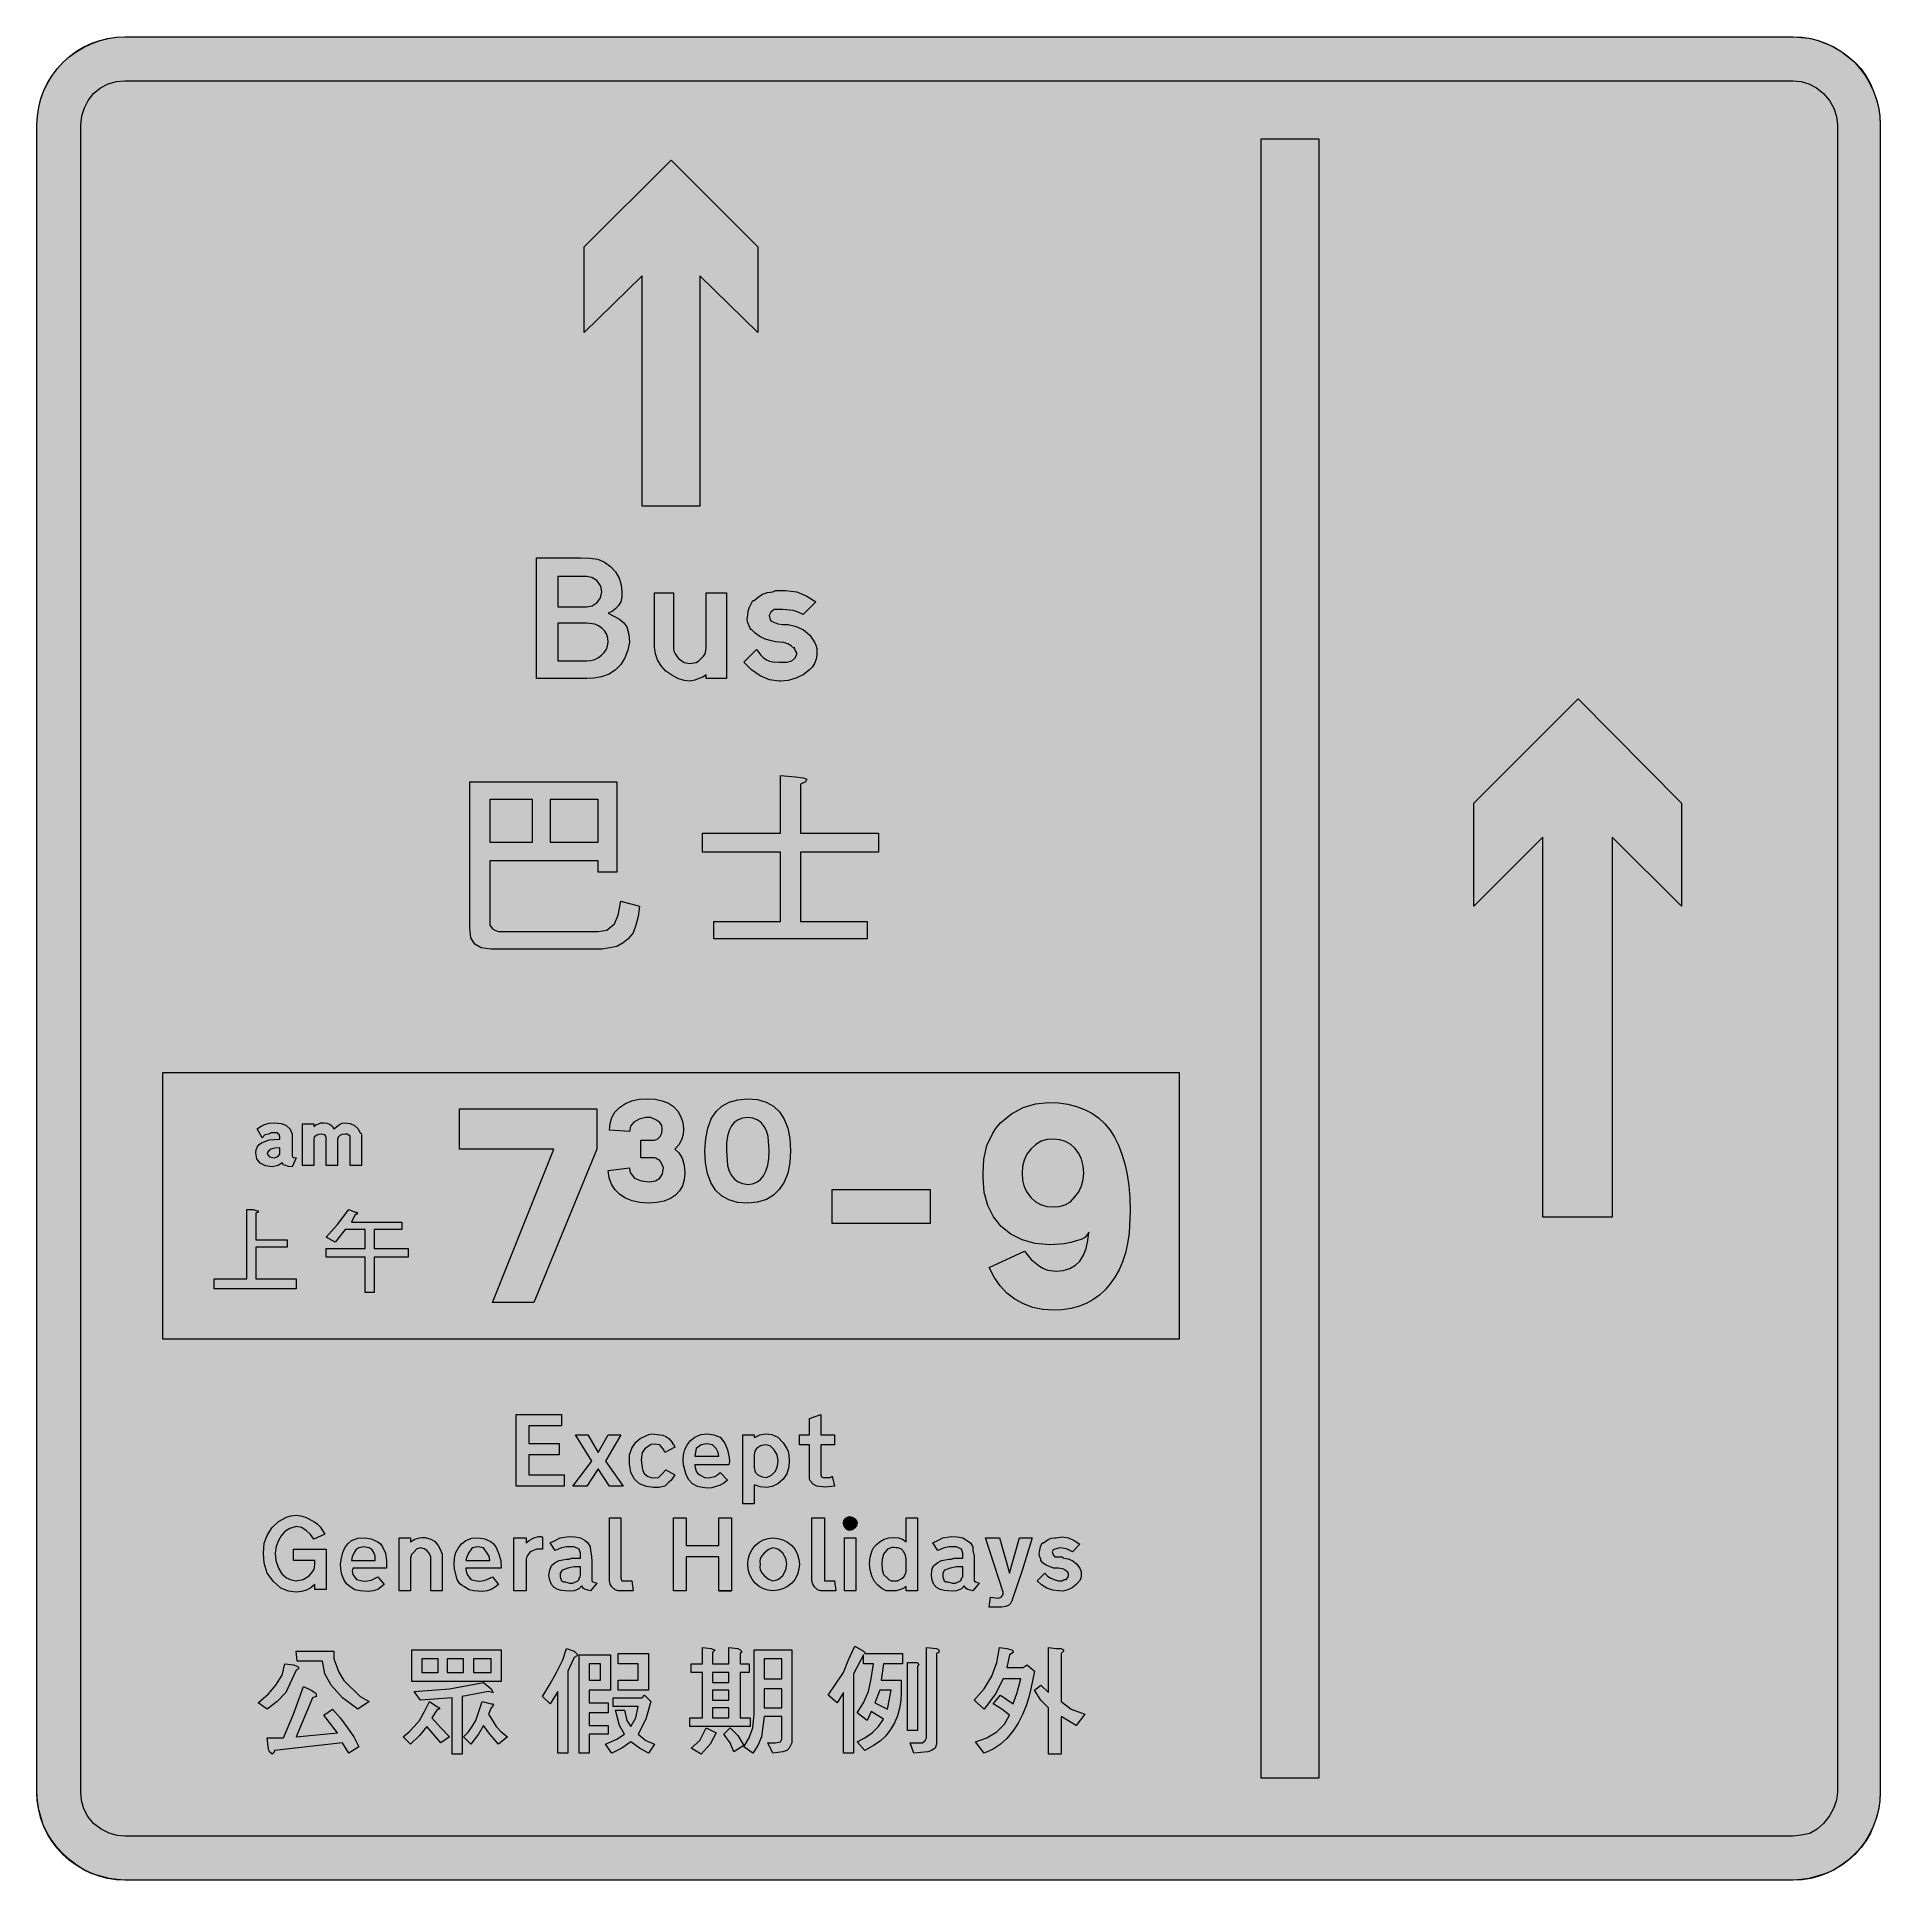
# Model space of a CAD drawing. Header units: metres. Extents: x 153 to 417, y 4 to 268.
import ezdxf

# ---------------------------------------------------------------- set-up
doc = ezdxf.new("R2010")
doc.units = ezdxf.units.M
for name, color, linetype, true_color in [('FILL_BLACK_000000', 7, 'Continuous', 0x000000), ('FILL_BLUE_0000FF', 7, 'Continuous', 0x0000ff), ('FILL_WHITE_FFFFFF', 7, 'Continuous', 0xffffff), ('STROKE_BLUE_0000FF', 7, 'Continuous', 0x0000ff), ('STROKE_WHITE_FFFFFF', 7, 'Continuous', 0xffffff)]:
    doc.layers.add(name, color=color, linetype=linetype, true_color=true_color)

msp = doc.modelspace()

# ---------------------------------------------------------------- hatches: boundary and pattern name
at = {"layer": 'FILL_BLACK_000000', "true_color": 0x000000}
h = msp.add_hatch(color=7, dxfattribs=at)
h.dxf.hatch_style = 1
h.paths.add_polyline_path([(226.8, 108.72), (213.3, 108.72), (213.3, 114.48), (232.92, 114.48), (232.92, 108.72), (223.92, 86.76), (217.98, 86.76), (226.8, 108.72)])
h = msp.add_hatch(color=7, dxfattribs=at)
h.dxf.hatch_style = 1
h.paths.add_polyline_path([(239.08, 101.06), (237.98, 101.31), (237.02, 101.7), (236.21, 102.24), (235.54, 102.91), (235.04, 103.71), (234.7, 104.63), (234.54, 105.66), (237.6, 106.02), (237.66, 105.54), (237.83, 105.17), (238.32, 104.58), (239.27, 104.18), (240.48, 104.04), (241.32, 104.17), (241.94, 104.56), (242.33, 105.18), (242.46, 106.02), (242.1, 106.92), (241.83, 107.17), (241.56, 107.28), (241.38, 107.44), (241.2, 107.46), (239.22, 107.46), (239.22, 109.98), (241.2, 109.98), (241.67, 110.18), (242.01, 110.52), (242.21, 110.99), (242.28, 111.6), (242.25, 112.11), (241.94, 112.55), (241.39, 112.92), (240.66, 113.22), (239.94, 113.22), (238.97, 112.99), (238.23, 112.57), (237.76, 111.98), (237.6, 111.24), (234.72, 111.42), (234.83, 112.39), (235.08, 113.22), (235.49, 114.01), (236.16, 114.66), (237.01, 115.24), (237.94, 115.63), (238.97, 115.85), (240.12, 115.92), (241.27, 115.85), (242.28, 115.65), (243.16, 115.31), (243.9, 114.84), (244.5, 114.13), (244.96, 113.36), (245.24, 112.51), (245.34, 111.6), (245.27, 110.8), (245.05, 110.03), (244.66, 109.32), (244.08, 108.72), (244.68, 108.19), (245.14, 107.42), (245.42, 106.44), (245.52, 105.3), (245.44, 104.34), (245.19, 103.49), (244.77, 102.75), (244.19, 102.13), (243.45, 101.64), (242.56, 101.28), (241.51, 101.06), (240.3, 100.98), (239.08, 101.06)])
h = msp.add_hatch(color=7, dxfattribs=at)
h.dxf.hatch_style = 1
h.paths.add_polyline_path([(260.24, 105.28), (259.73, 104.01), (259.02, 102.96), (258.22, 102.12), (257.18, 101.5), (255.93, 101.11), (254.52, 100.98), (253.07, 101.1), (251.82, 101.45), (250.76, 102.04), (249.91, 102.87), (249.24, 103.93), (248.77, 105.23), (248.49, 106.77), (248.4, 108.54), (248.5, 110.22), (248.81, 111.74), (249.31, 113.05), (250.02, 114.12), (250.82, 114.86), (251.87, 115.43), (253.11, 115.79), (254.52, 115.92), (255.92, 115.8), (257.15, 115.45), (258.2, 114.87), (259.07, 114.05), (259.75, 113.01), (260.24, 111.74), (260.54, 110.25), (260.64, 108.54), (260.54, 106.78), (260.24, 105.28)])
h.paths.add_polyline_path([(257.2, 111.32), (256.86, 111.96), (256.42, 112.54), (255.89, 112.93), (255.27, 113.15), (254.52, 113.22), (253.77, 113.14), (253.13, 112.92), (252.6, 112.55), (252.18, 112.03), (251.86, 111.37), (251.63, 110.56), (251.5, 109.62), (251.46, 108.54), (251.62, 106.4), (251.84, 105.58), (252.18, 104.94), (252.62, 104.44), (253.15, 104.04), (253.77, 103.78), (254.52, 103.68), (255.22, 103.76), (255.83, 103.98), (256.36, 104.36), (256.79, 104.9), (257.13, 105.58), (257.38, 106.41), (257.53, 107.4), (257.58, 108.54), (257.42, 110.52), (257.2, 111.32)], flags=16)
h = msp.add_hatch(color=7, dxfattribs=at)
h.dxf.hatch_style = 1
h.paths.add_polyline_path([(295.06, 92.93), (296.28, 91.98), (296.85, 91.64), (297.45, 91.42), (298.62, 91.26), (299.66, 91.36), (300.6, 91.64), (301.4, 92.1), (302.04, 92.7), (302.56, 93.53), (302.94, 94.5), (303.19, 95.67), (303.3, 96.84), (303.09, 96.44), (302.74, 96.08), (302.21, 95.78), (301.5, 95.58), (300.73, 95.34), (299.81, 95.18), (297.72, 95.04), (295.66, 95.21), (293.8, 95.72), (292.17, 96.54), (290.79, 97.65), (289.68, 99.03), (288.86, 100.66), (288.35, 102.52), (288.18, 104.58), (288.18, 105.3), (288.31, 107.28), (288.72, 109.26), (289.57, 111.02), (290.09, 111.79), (290.7, 112.5), (292.25, 113.79), (293.92, 114.68), (295.69, 115.21), (297.54, 115.38), (298.97, 115.32), (300.31, 115.14), (301.55, 114.84), (302.69, 114.41), (303.74, 113.86), (304.7, 113.18), (305.57, 112.37), (306.36, 111.42), (307, 110.41), (307.57, 109.27), (308.06, 108), (308.47, 106.61), (308.8, 105.1), (309.04, 103.47), (309.19, 101.74), (309.24, 99.9), (309.07, 96.7), (308.85, 95.24), (308.54, 93.87), (308.14, 92.61), (307.65, 91.45), (307.05, 90.4), (306.36, 89.46), (305.64, 88.57), (304.82, 87.81), (303.91, 87.16), (302.92, 86.63), (301.85, 86.21), (300.72, 85.92), (299.52, 85.74), (298.26, 85.68), (296.74, 85.78), (295.31, 86.08), (293.96, 86.57), (292.72, 87.26), (291.6, 88.12), (290.62, 89.17), (289.77, 90.4), (289.08, 91.8), (294.12, 94.14), (295.06, 92.93)])
h.paths.add_polyline_path([(296.5, 109.85), (295.73, 109.4), (295.02, 108.72), (294.44, 107.98), (294.05, 107.15), (293.83, 106.24), (293.76, 105.3), (293.84, 104.26), (294.08, 103.33), (294.47, 102.5), (295, 101.79), (295.65, 101.22), (296.42, 100.79), (297.29, 100.53), (298.26, 100.44), (299.09, 100.51), (299.92, 100.76), (300.69, 101.2), (301.32, 101.88), (301.9, 102.62), (302.29, 103.46), (302.51, 104.36), (302.58, 105.3), (302.5, 106.34), (302.26, 107.27), (301.88, 108.1), (301.36, 108.81), (300.73, 109.38), (300, 109.81), (299.17, 110.07), (298.26, 110.16), (297.35, 110.09), (296.5, 109.85)], flags=16)
h = msp.add_hatch(color=7, dxfattribs=at)
h.dxf.hatch_style = 1
h.paths.add_polyline_path([(188.84, 106.22), (188.46, 106.38), (188.12, 106.49), (187.92, 106.74), (187.34, 106.4), (186.48, 106.2), (185.51, 106.33), (184.77, 106.72), (184.3, 107.34), (184.14, 108.18), (184.19, 108.63), (184.35, 109.02), (184.61, 109.36), (184.97, 109.64), (186.04, 110.03), (187.56, 110.16), (187.56, 110.34), (187.54, 110.75), (187.38, 110.88), (187.25, 111.04), (186.84, 111.06), (186.32, 111.04), (185.94, 110.88), (185.42, 110.75), (185.04, 110.34), (184.32, 111.6), (184.79, 111.97), (185.38, 112.25), (186.07, 112.44), (186.84, 112.5), (187.79, 112.39), (188.46, 112.14), (189.05, 111.58), (189.36, 110.88), (189.36, 107.82), (189.39, 107.61), (189.5, 107.51), (189.9, 107.46), (189.36, 106.2), (188.84, 106.22)])
h.paths.add_polyline_path([(186.12, 107.64), (186.84, 107.46), (187.27, 107.66), (187.56, 108), (187.56, 108.9), (186.86, 108.88), (186.3, 108.72), (185.96, 108.45), (185.76, 108.18), (185.87, 107.91), (186.12, 107.64)], flags=16)
h = msp.add_hatch(color=7, dxfattribs=at)
h.dxf.hatch_style = 1
h.paths.add_polyline_path([(196.52, 110.82), (196.18, 110.66), (195.93, 110.42), (195.84, 110.16), (195.84, 106.38), (194.22, 106.38), (194.22, 110.34), (194.16, 110.58), (194, 110.75), (193.5, 110.88), (193.1, 110.82), (192.76, 110.66), (192.51, 110.42), (192.42, 110.16), (192.42, 106.38), (190.8, 106.38), (190.8, 112.32), (192.42, 112.32), (192.42, 111.96), (192.71, 112.21), (193.14, 112.32), (193.43, 112.48), (193.86, 112.5), (194.36, 112.44), (194.78, 112.25), (195.1, 111.97), (195.3, 111.6), (196.11, 112.25), (196.52, 112.44), (196.92, 112.5), (197.66, 112.4), (198.27, 112.12), (198.74, 111.67), (199.08, 111.06), (199.17, 111.04), (199.26, 110.88), (199.26, 110.7), (199.26, 106.38), (197.64, 106.38), (197.64, 110.34), (197.62, 110.59), (197.46, 110.7), (197.19, 110.86), (196.92, 110.88), (196.52, 110.82)])
h = msp.add_hatch(color=7, dxfattribs=at)
h.dxf.hatch_style = 1
h.paths.add_polyline_path([(280.62, 102.96), (280.62, 98.1), (266.58, 98.1), (266.58, 102.96), (280.62, 102.96)])
h = msp.add_hatch(color=7, dxfattribs=at)
h.dxf.hatch_style = 1
h.paths.add_polyline_path([(184.32, 99.9), (184.5, 99.9), (184.5, 99.72), (184.14, 99.54), (184.14, 95.76), (188.64, 95.76), (188.64, 94.68), (184.14, 94.68), (184.14, 90.18), (189.9, 90.18), (189.9, 88.74), (178.2, 88.74), (178.2, 90.18), (182.88, 90.18), (182.88, 100.08), (183.78, 100.08), (184.32, 99.9)])
h = msp.add_hatch(color=7, dxfattribs=at)
h.dxf.hatch_style = 1
h.paths.add_polyline_path([(195.84, 97.92), (197.46, 100.08), (198.36, 99.72), (198.54, 99.72), (198.72, 99.54), (198.54, 99.36), (198.36, 99.36), (197.82, 98.28), (205.02, 98.28), (205.02, 97.2), (201.06, 97.2), (201.06, 94.5), (205.92, 94.5), (205.92, 93.24), (201.06, 93.24), (201.06, 88.2), (199.8, 88.2), (199.8, 93.24), (194.22, 93.24), (194.22, 94.5), (199.8, 94.5), (199.8, 97.2), (196.92, 97.2), (195.48, 95.4), (194.22, 96.12), (195.84, 97.92)])
at = {"layer": 'FILL_BLUE_0000FF', "true_color": 0x0000ff}
h = msp.add_hatch(color=7, dxfattribs=at)
h.dxf.hatch_style = 1
h.paths.add_polyline_path([(404.1, 261.54), (405.21, 261.44), (406.33, 261.11), (407.42, 260.55), (408.42, 259.74), (409.26, 258.73), (409.88, 257.63), (410.27, 256.45), (410.4, 255.24), (410.4, 16.74), (410.27, 15.57), (409.86, 14.4), (409.28, 13.32), (408.42, 12.24), (407.5, 11.45), (406.44, 10.8), (405.2, 10.55), (404.1, 10.44), (165.42, 10.44), (164.31, 10.54), (163.17, 10.87), (162.03, 11.43), (160.92, 12.24), (160.11, 13.25), (159.55, 14.36), (159.22, 15.53), (159.12, 16.74), (159.12, 255.24), (159.25, 256.53), (159.62, 257.69), (160.18, 258.76), (160.92, 259.74), (161.93, 260.55), (163.04, 261.11), (164.21, 261.44), (165.42, 261.54), (404.1, 261.54)])
at = {"layer": 'FILL_WHITE_FFFFFF', "true_color": 0xffffff}
h = msp.add_hatch(color=7, dxfattribs=at)
h.dxf.hatch_style = 1
h.paths.add_polyline_path([(404.1, 267.84), (406.35, 267.66), (407.49, 267.38), (408.6, 266.94), (409.78, 266.44), (410.9, 265.79), (412.92, 264.24), (413.8, 263.26), (414.54, 262.22), (415.15, 261.1), (415.62, 259.92), (416.06, 258.73), (416.34, 257.58), (416.48, 256.43), (416.52, 255.24), (416.52, 16.74), (416.48, 15.55), (416.34, 14.4), (416.06, 13.25), (415.62, 12.06), (415.15, 10.88), (414.54, 9.79), (413.8, 8.8), (412.92, 7.92), (411.94, 7.01), (410.9, 6.21), (409.78, 5.54), (408.6, 5.04), (406.35, 4.39), (405.21, 4.21), (404.1, 4.14), (165.42, 4.14), (164.31, 4.21), (163.15, 4.39), (160.74, 5.04), (159.66, 5.54), (158.6, 6.21), (157.58, 7.01), (156.6, 7.92), (155.72, 8.8), (154.96, 9.79), (154.3, 10.88), (153.72, 12.06), (153.07, 14.4), (152.88, 15.55), (152.82, 16.74), (152.82, 255.24), (152.89, 256.51), (153.08, 257.76), (153.4, 258.97), (153.83, 260.15), (154.38, 261.27), (155.02, 262.33), (155.77, 263.32), (156.6, 264.24), (157.52, 265.07), (158.51, 265.79), (159.56, 266.41), (160.67, 266.92), (161.82, 267.32), (163, 267.61), (164.21, 267.78), (165.42, 267.84), (404.1, 267.84)])
h = msp.add_hatch(color=7, dxfattribs=at)
h.dxf.hatch_style = 1
h.paths.add_polyline_path([(336.24, 253.26), (336.24, 18.72), (327.96, 18.72), (327.96, 253.26), (336.24, 253.26)])
h = msp.add_hatch(color=7, dxfattribs=at)
h.dxf.hatch_style = 1
h.paths.add_polyline_path([(255.96, 237.78), (255.96, 225.54), (247.68, 233.64), (247.68, 200.7), (239.4, 200.7), (239.4, 233.64), (231.12, 225.54), (231.12, 237.78), (243.54, 250.2), (255.96, 237.78)])
h = msp.add_hatch(color=7, dxfattribs=at)
h.dxf.hatch_style = 1
h.paths.add_polyline_path([(237.24, 183.42), (237.49, 182.34), (237.6, 181.26), (237.37, 180.08), (236.95, 179.01), (236.36, 178.07), (235.62, 177.3), (234.69, 176.65), (233.62, 176.27), (232.51, 176.09), (231.48, 176.04), (224.28, 176.04), (224.28, 193.32), (230.58, 193.32), (231.94, 193.28), (233.08, 193.1), (234.05, 192.71), (234.9, 192.06), (235.61, 191.3), (236.11, 190.4), (236.42, 189.43), (236.52, 188.46), (236.5, 187.74), (236.34, 187.02), (236.03, 186.51), (235.64, 186.08), (235.15, 185.7), (234.54, 185.4), (236.16, 184.55), (236.77, 184.03), (237.24, 183.42)])
h.paths.add_polyline_path([(232.96, 186.91), (233.45, 187.59), (233.64, 188.46), (233.48, 189.27), (232.92, 190.08), (232.2, 190.49), (231.48, 190.62), (227.34, 190.62), (227.34, 186.3), (231.48, 186.3), (232.27, 186.46), (232.96, 186.91)], flags=16)
h.paths.add_polyline_path([(232.64, 178.78), (233.16, 179.04), (233.62, 179.37), (234, 179.77), (234.29, 180.23), (234.47, 180.73), (234.54, 181.26), (234.5, 181.8), (234.36, 182.32), (234.08, 182.8), (233.64, 183.24), (233.18, 183.58), (232.63, 183.8), (231.48, 183.96), (227.34, 183.96), (227.34, 178.56), (231.48, 178.56), (232.08, 178.62), (232.64, 178.78)], flags=16)
h = msp.add_hatch(color=7, dxfattribs=at)
h.dxf.hatch_style = 1
h.paths.add_polyline_path([(245.4, 175.78), (244.53, 176.06), (243.66, 176.52), (242.82, 177.12), (242.11, 177.86), (241.61, 178.7), (241.3, 179.6), (241.2, 180.54), (241.2, 188.28), (243.9, 188.28), (243.9, 180.36), (243.96, 179.96), (244.13, 179.57), (244.62, 178.92), (245.43, 178.36), (246.24, 178.2), (247.12, 178.36), (247.53, 178.58), (247.86, 178.92), (248.2, 179.22), (248.42, 179.57), (248.58, 180.36), (248.58, 188.28), (251.46, 188.28), (251.46, 176.04), (248.58, 176.04), (248.58, 176.58), (248.11, 176.24), (247.5, 176.04), (246.94, 175.79), (246.24, 175.68), (245.4, 175.78)])
h = msp.add_hatch(color=7, dxfattribs=at)
h.dxf.hatch_style = 1
h.paths.add_polyline_path([(258.84, 183.89), (259.56, 183.78), (259.92, 183.78), (260.28, 183.78), (261.45, 183.51), (262.51, 182.99), (263.39, 182.24), (264.06, 181.26), (264.27, 180.83), (264.38, 180.36), (264.42, 179.46), (264.33, 178.79), (264.08, 178.18), (263.74, 177.66), (263.34, 177.3), (262.44, 176.59), (261.41, 176.09), (260.3, 175.78), (259.2, 175.68), (259.02, 175.68), (257.65, 175.87), (256.3, 176.42), (255.05, 177.28), (253.98, 178.38), (255.78, 180.18), (256.37, 179.39), (256.74, 179.04), (257.22, 178.74), (257.65, 178.53), (258.12, 178.43), (259.02, 178.38), (260.1, 178.38), (260.82, 178.56), (261.25, 178.94), (261.54, 179.46), (261.52, 179.73), (261.36, 180), (261.18, 180.54), (261.18, 180.36), (260.74, 180.73), (260.24, 181.01), (259.66, 181.2), (259.02, 181.26), (258.48, 181.28), (257.94, 181.44), (257.03, 181.67), (256.23, 182.05), (255.56, 182.53), (255.06, 183.06), (254.9, 183.08), (254.88, 183.24), (254.5, 184.14), (254.45, 184.61), (254.52, 185.04), (254.58, 185.68), (254.75, 186.26), (255.24, 187.2), (255.42, 187.2), (255.99, 187.7), (256.64, 188.1), (257.34, 188.36), (258.12, 188.46), (258.48, 188.64), (259.94, 188.62), (261.54, 188.46), (262.96, 187.81), (264.24, 187.02), (262.44, 185.22), (261.74, 185.56), (261, 185.78), (259.56, 185.94), (258.3, 185.94), (257.81, 185.56), (257.58, 185.04), (257.72, 184.46), (257.88, 184.23), (258.12, 184.14), (258.84, 183.89)])
h = msp.add_hatch(color=7, dxfattribs=at)
h.dxf.hatch_style = 1
h.paths.add_polyline_path([(388.08, 143.46), (378.18, 153.36), (378.18, 99), (368.28, 99), (368.28, 153.36), (358.38, 143.46), (358.38, 158.22), (373.32, 173.16), (388.08, 158.22), (388.08, 143.46)])
h = msp.add_hatch(color=7, dxfattribs=at)
h.dxf.hatch_style = 1
h.paths.add_polyline_path([(233.1, 148.32), (233.1, 149.94), (217.62, 149.94), (217.62, 140.76), (217.98, 140.22), (218.34, 140.04), (218.88, 139.86), (233.1, 139.86), (234.36, 140.04), (235.44, 140.94), (235.98, 142.2), (236.34, 144.18), (239.04, 143.46), (238.86, 142.02), (238.5, 140.76), (238.14, 139.68), (237.42, 138.78), (236.7, 138.24), (235.8, 137.7), (234.72, 137.52), (233.64, 137.34), (217.8, 137.34), (216.36, 137.52), (215.46, 138.06), (214.92, 138.96), (214.74, 140.4), (214.74, 161.28), (235.8, 161.28), (235.8, 148.32), (233.1, 148.32)])
h.paths.add_polyline_path([(217.62, 158.76), (217.62, 152.64), (223.74, 152.64), (223.74, 158.76), (217.62, 158.76)], flags=16)
h.paths.add_polyline_path([(233.1, 158.76), (226.26, 158.76), (226.26, 152.64), (233.1, 152.64), (233.1, 158.76)], flags=16)
h = msp.add_hatch(color=7, dxfattribs=at)
h.dxf.hatch_style = 1
h.paths.add_polyline_path([(262.44, 161.82), (262.98, 161.64), (262.8, 161.28), (262.08, 160.92), (262.08, 153.9), (273.24, 153.9), (273.24, 151.2), (262.08, 151.2), (262.08, 141.3), (271.62, 141.3), (271.62, 138.78), (249.66, 138.78), (249.66, 141.3), (259.2, 141.3), (259.2, 151.2), (248.04, 151.2), (248.04, 153.9), (259.2, 153.9), (259.2, 162.18), (261.36, 162), (262.44, 161.82)])
h = msp.add_hatch(color=7, dxfattribs=at)
h.dxf.hatch_style = 1
h.paths.add_polyline_path([(316.26, 119.7), (316.26, 81.54), (170.82, 81.54), (170.82, 119.7), (316.26, 119.7)])
h = msp.add_hatch(color=7, dxfattribs=at)
h.dxf.hatch_style = 1
h.paths.add_polyline_path([(221.4, 70.74), (227.88, 70.74), (227.88, 69.12), (223.2, 69.12), (223.2, 66.6), (227.52, 66.6), (227.52, 64.98), (223.2, 64.98), (223.2, 62.1), (228.24, 62.1), (228.24, 60.48), (221.4, 60.48), (221.4, 70.74)])
h = msp.add_hatch(color=7, dxfattribs=at)
h.dxf.hatch_style = 1
h.paths.add_polyline_path([(265.07, 61.85), (265.32, 61.74), (266.04, 61.74), (266.31, 61.76), (266.58, 61.92), (266.94, 60.48), (265.61, 60.35), (264.42, 60.48), (263.9, 60.77), (263.52, 61.2), (263.36, 61.49), (263.34, 61.92), (263.34, 66.42), (261.9, 66.42), (261.9, 67.86), (263.34, 67.86), (263.34, 70.2), (264.96, 70.74), (264.96, 67.86), (266.94, 67.86), (266.94, 66.42), (264.96, 66.42), (264.96, 62.1), (265.07, 61.85)])
h = msp.add_hatch(color=7, dxfattribs=at)
h.dxf.hatch_style = 1
h.paths.add_polyline_path([(233.1, 63), (231.48, 60.48), (229.5, 60.48), (232.2, 64.08), (229.86, 67.86), (231.66, 67.86), (233.1, 65.34), (234.54, 67.86), (236.34, 67.86), (234.18, 64.08), (236.7, 60.48), (234.72, 60.48), (233.1, 63)])
h = msp.add_hatch(color=7, dxfattribs=at)
h.dxf.hatch_style = 1
h.paths.add_polyline_path([(241.2, 61.67), (241.74, 61.74), (242.28, 62.28), (242.82, 62.82), (244.08, 62.1), (243.72, 61.56), (243.52, 61.29), (243.18, 61.02), (242.64, 60.48), (241.83, 60.32), (241.02, 60.3), (240.03, 60.44), (239.04, 60.84), (238.34, 61.52), (237.78, 62.46), (237.62, 63.72), (237.6, 64.98), (237.92, 65.95), (238.5, 66.78), (239.15, 67.3), (239.94, 67.68), (240.38, 67.89), (240.86, 67.97), (241.92, 67.86), (242.35, 67.8), (242.8, 67.61), (243.21, 67.33), (243.54, 66.96), (243.9, 66.42), (244.06, 66.24), (244.08, 66.06), (242.64, 65.34), (242.51, 65.72), (242.1, 66.24), (241.92, 66.42), (241.11, 66.53), (240.71, 66.45), (240.3, 66.24), (239.78, 65.86), (239.4, 65.34), (239.27, 64.26), (239.4, 63.18), (239.5, 62.68), (239.76, 62.26), (240.16, 61.94), (240.66, 61.74), (241.2, 61.67)])
h = msp.add_hatch(color=7, dxfattribs=at)
h.dxf.hatch_style = 1
h.paths.add_polyline_path([(246.6, 60.84), (246.08, 61.4), (245.7, 62.1), (245.32, 63.54), (245.27, 64.28), (245.34, 64.98), (245.54, 65.75), (245.88, 66.44), (246.35, 67.03), (246.96, 67.5), (247.83, 67.88), (248.76, 67.97), (249.69, 67.83), (250.56, 67.5), (251.24, 66.67), (251.64, 65.7), (251.87, 64.62), (251.89, 64.08), (251.82, 63.54), (246.96, 63.54), (246.98, 63.16), (247.14, 62.64), (247.34, 62.37), (247.68, 62.1), (248.33, 61.72), (248.72, 61.67), (249.12, 61.74), (249.82, 61.88), (250.38, 62.28), (250.56, 62.46), (251.64, 61.38), (251.1, 60.95), (250.56, 60.66), (249.37, 60.28), (248.71, 60.23), (248.04, 60.3), (247.32, 60.44), (246.6, 60.84)])
h.paths.add_polyline_path([(250.27, 65.34), (250.02, 65.88), (249.48, 66.42), (248.67, 66.56), (247.86, 66.42), (247.14, 65.88), (246.96, 64.8), (250.38, 64.8), (250.27, 65.34)], flags=16)
h = msp.add_hatch(color=7, dxfattribs=at)
h.dxf.hatch_style = 1
h.paths.add_polyline_path([(257.98, 67.88), (258.84, 67.5), (259.61, 66.69), (260.1, 65.88), (260.31, 65.45), (260.42, 64.98), (260.46, 64.08), (260.42, 63.25), (260.1, 62.28), (259.61, 61.49), (258.84, 60.84), (258.03, 60.44), (257.22, 60.3), (256.28, 60.41), (255.6, 60.66), (255.42, 60.66), (255.42, 60.55), (255.42, 60.48), (255.42, 57.96), (253.8, 57.96), (253.8, 67.86), (255.42, 67.86), (255.42, 67.5), (255.53, 67.5), (255.6, 67.5), (256.26, 67.83), (257.09, 67.97), (257.98, 67.88)])
h.paths.add_polyline_path([(255.42, 64.98), (255.42, 63.18), (255.56, 62.51), (255.96, 62.1), (256.59, 61.85), (257.22, 61.74), (257.92, 62.06), (258.48, 62.64), (258.78, 63.37), (258.86, 64.17), (258.71, 64.97), (258.3, 65.7), (257.74, 66.26), (257.04, 66.42), (256.34, 66.29), (255.78, 65.88), (255.53, 65.5), (255.42, 64.98)], flags=16)
h = msp.add_hatch(color=7, dxfattribs=at)
h.dxf.hatch_style = 1
h.paths.add_polyline_path([(191.39, 45.63), (190.68, 45.43), (189.9, 45.36), (188.82, 45.5), (187.74, 45.9), (186.68, 46.85), (185.76, 48.06), (185.36, 49.5), (185.22, 50.94), (185.36, 52.34), (185.76, 53.46), (186.44, 54.52), (187.38, 55.44), (188.51, 56.09), (189.15, 56.28), (189.9, 56.34), (190.57, 56.28), (191.23, 56.09), (192.42, 55.44), (192.93, 55.11), (193.37, 54.68), (194.04, 53.64), (192.42, 52.92), (191.95, 53.58), (191.36, 54.16), (190.67, 54.57), (189.9, 54.72), (189.03, 54.46), (188.3, 54), (187.75, 53.4), (187.38, 52.74), (187.05, 51.87), (186.91, 50.9), (187, 49.85), (187.38, 48.78), (187.88, 47.97), (188.51, 47.41), (189.2, 47.08), (189.9, 46.98), (190.93, 47.17), (191.79, 47.68), (192.38, 48.42), (192.54, 48.86), (192.6, 49.32), (192.6, 49.86), (189.54, 49.86), (189.54, 51.48), (194.22, 51.48), (194.22, 45.72), (192.6, 45.72), (192.6, 46.44), (192.03, 45.97), (191.39, 45.63)])
h = msp.add_hatch(color=7, dxfattribs=at)
h.dxf.hatch_style = 1
h.paths.add_polyline_path([(234.72, 55.98), (236.34, 55.98), (236.34, 47.34), (236.52, 46.98), (236.88, 46.98), (237.42, 46.98), (237.96, 46.98), (238.14, 45.54), (237.06, 45.54), (235.98, 45.54), (235.53, 45.68), (235.08, 46.08), (234.83, 46.46), (234.72, 46.98), (234.72, 55.98)])
h = msp.add_hatch(color=7, dxfattribs=at)
h.dxf.hatch_style = 1
h.paths.add_polyline_path([(250.38, 50.4), (245.7, 50.4), (245.7, 45.54), (243.9, 45.54), (243.9, 55.98), (245.7, 55.98), (245.7, 52.02), (250.38, 52.02), (250.38, 55.98), (252.18, 55.98), (252.18, 45.54), (250.38, 45.54), (250.38, 50.4)])
h = msp.add_hatch(color=7, dxfattribs=at)
h.dxf.hatch_style = 1
h.paths.add_polyline_path([(263.7, 55.98), (265.5, 55.98), (265.5, 47.34), (265.5, 46.98), (265.86, 46.98), (266.4, 46.98), (266.94, 46.98), (267.12, 45.54), (266.04, 45.54), (264.96, 45.54), (264.51, 45.68), (264.06, 46.08), (263.81, 46.46), (263.7, 46.98), (263.7, 55.98)])
h = msp.add_hatch(color=7, dxfattribs=at)
h.dxf.hatch_style = 1
h.paths.add_polyline_path([(270.09, 54.86), (269.84, 54.52), (269.5, 54.27), (269.1, 54.18), (268.73, 54.27), (268.45, 54.52), (268.26, 54.86), (268.2, 55.26), (268.26, 55.55), (268.45, 55.85), (268.73, 56.07), (269.1, 56.16), (269.5, 56.07), (269.84, 55.85), (270.09, 55.55), (270.18, 55.26), (270.09, 54.86)])
h = msp.add_hatch(color=7, dxfattribs=at)
h.dxf.hatch_style = 1
h.paths.add_polyline_path([(275.76, 45.54), (275.22, 45.54), (274.32, 45.54), (273.68, 45.88), (273.13, 46.33), (272.67, 46.88), (272.34, 47.52), (272.04, 48.47), (271.94, 49.41), (272.04, 50.36), (272.34, 51.3), (272.52, 51.66), (272.96, 52.16), (273.47, 52.58), (274.04, 52.9), (274.68, 53.1), (275.43, 53.17), (276.08, 53.1), (276.65, 52.9), (277.2, 52.56), (277.2, 55.98), (278.82, 55.98), (278.82, 45.54), (277.2, 45.54), (277.2, 46.08), (277.02, 46.08), (276.84, 45.9), (276.3, 45.65), (275.76, 45.54)])
h.paths.add_polyline_path([(276.83, 47.54), (277.02, 47.88), (277.18, 48.24), (277.2, 48.6), (277.2, 50.04), (277.09, 50.58), (276.84, 51.12), (276.46, 51.53), (275.94, 51.66), (275.76, 51.66), (275.46, 51.73), (275.13, 51.71), (274.5, 51.48), (273.96, 50.76), (273.76, 50.06), (273.69, 49.32), (273.76, 48.58), (273.96, 47.88), (274.5, 47.34), (274.77, 47.09), (275.04, 46.98), (275.94, 46.98), (276.55, 47.3), (276.83, 47.54)], flags=16)
h = msp.add_hatch(color=7, dxfattribs=at)
h.dxf.hatch_style = 1
h.paths.add_polyline_path([(197.64, 46.08), (197.12, 46.55), (196.74, 47.16), (196.43, 47.87), (196.29, 48.62), (196.28, 49.41), (196.38, 50.22), (196.58, 50.99), (196.9, 51.68), (197.32, 52.27), (197.82, 52.74), (198.76, 53.04), (199.71, 53.12), (200.65, 52.97), (201.6, 52.56), (201.97, 52.23), (202.27, 51.82), (202.68, 50.94), (202.84, 49.86), (202.86, 48.78), (198, 48.78), (197.93, 48.33), (198, 47.88), (198.54, 47.16), (199.35, 46.94), (199.75, 46.91), (200.16, 46.98), (200.77, 47.09), (201.24, 47.34), (201.6, 47.52), (202.5, 46.44), (201.6, 45.72), (200.93, 45.52), (200.27, 45.43), (199.08, 45.54), (198.29, 45.68), (197.64, 46.08)])
h.paths.add_polyline_path([(201.22, 50.47), (201.06, 50.94), (200.77, 51.37), (200.34, 51.66), (199.55, 51.8), (198.9, 51.66), (198.47, 51.37), (198.18, 50.94), (197.93, 50.4), (197.82, 49.86), (201.24, 49.86), (201.22, 50.47)], flags=16)
h = msp.add_hatch(color=7, dxfattribs=at)
h.dxf.hatch_style = 1
h.paths.add_polyline_path([(207.2, 51.53), (206.82, 51.12), (206.42, 50.74), (206.28, 50.22), (206.28, 45.54), (204.66, 45.54), (204.66, 53.1), (206.28, 53.1), (206.28, 52.56), (206.91, 52.9), (207.54, 53.1), (207.95, 53.17), (208.35, 53.15), (209.16, 52.92), (209.7, 52.61), (210.24, 52.02), (210.58, 51.39), (210.78, 50.76), (210.78, 45.54), (209.16, 45.54), (209.16, 50.4), (208.96, 50.92), (208.62, 51.3), (208.24, 51.55), (207.72, 51.66), (207.2, 51.53)])
h = msp.add_hatch(color=7, dxfattribs=at)
h.dxf.hatch_style = 1
h.paths.add_polyline_path([(214.02, 46.08), (213.65, 46.27), (213.35, 46.55), (212.94, 47.16), (212.56, 48.62), (212.51, 49.41), (212.58, 50.22), (212.78, 50.99), (213.12, 51.68), (213.59, 52.27), (214.2, 52.74), (215.07, 53.04), (216, 53.12), (216.93, 52.97), (217.8, 52.56), (218.17, 52.23), (218.48, 51.82), (218.88, 50.94), (219.2, 49.86), (219.24, 48.78), (214.2, 48.78), (214.22, 48.33), (214.38, 47.88), (214.92, 47.16), (215.73, 46.94), (216.14, 46.91), (216.54, 46.98), (217.08, 47.09), (217.62, 47.34), (217.98, 47.52), (218.88, 46.44), (218.41, 46.08), (217.8, 45.72), (217.23, 45.52), (216.61, 45.43), (215.28, 45.54), (214.65, 45.68), (214.02, 46.08)])
h.paths.add_polyline_path([(217.51, 50.47), (217.26, 50.94), (216.72, 51.66), (215.91, 51.8), (215.1, 51.66), (214.56, 50.94), (214.31, 50.4), (214.2, 49.86), (217.62, 49.86), (217.51, 50.47)], flags=16)
h = msp.add_hatch(color=7, dxfattribs=at)
h.dxf.hatch_style = 1
h.paths.add_polyline_path([(223.25, 52.74), (223.92, 53.1), (224.64, 53.28), (224.82, 53.28), (225, 53.28), (225.18, 53.1), (225.18, 51.48), (224.28, 51.48), (223.38, 51.12), (223.02, 50.58), (222.86, 50.31), (222.84, 50.04), (222.84, 45.54), (221.04, 45.54), (221.04, 53.1), (222.84, 53.1), (222.84, 52.38), (223.25, 52.74)])
h = msp.add_hatch(color=7, dxfattribs=at)
h.dxf.hatch_style = 1
h.paths.add_polyline_path([(227.34, 45.72), (226.82, 46.01), (226.44, 46.44), (226.19, 47.07), (226.08, 47.7), (226.19, 48.49), (226.44, 49.14), (226.98, 49.57), (227.52, 49.86), (228.6, 50.04), (228.96, 50.06), (229.32, 50.22), (230.58, 50.22), (230.58, 50.58), (230.58, 50.94), (230.4, 51.48), (229.68, 51.84), (228.6, 51.84), (227.88, 51.66), (226.98, 51.3), (226.26, 52.38), (226.98, 52.74), (227.7, 53.1), (228.96, 53.28), (229.77, 53.26), (230.58, 53.1), (231.26, 52.74), (231.66, 52.38), (231.98, 51.84), (232.02, 51.3), (232.18, 50.49), (232.2, 49.68), (232.2, 47.34), (232.2, 46.98), (232.38, 46.8), (232.92, 46.62), (232.02, 45.54), (231.3, 45.72), (231.03, 45.86), (230.76, 46.26), (230.36, 45.83), (229.68, 45.54), (229.12, 45.47), (228.42, 45.54), (227.88, 45.56), (227.34, 45.72)])
h.paths.add_polyline_path([(229.5, 46.62), (230.22, 46.98), (230.38, 47.16), (230.4, 47.34), (230.56, 47.52), (230.58, 47.7), (230.58, 48.96), (229.68, 48.96), (228.78, 48.78), (228.24, 48.6), (227.97, 48.47), (227.7, 48.06), (227.7, 47.52), (227.88, 46.98), (228.15, 46.82), (228.42, 46.8), (229.03, 46.64), (229.5, 46.62)], flags=16)
h = msp.add_hatch(color=7, dxfattribs=at)
h.dxf.hatch_style = 1
h.paths.add_polyline_path([(254.79, 50.74), (255.13, 51.42), (255.6, 52.02), (256.17, 52.49), (256.79, 52.83), (257.45, 53.03), (258.12, 53.1), (258.82, 53.03), (259.54, 52.83), (260.22, 52.49), (260.82, 52.02), (261.29, 51.42), (261.63, 50.74), (261.83, 50.02), (261.9, 49.32), (261.83, 48.62), (261.63, 47.9), (261.29, 47.22), (260.82, 46.62), (260.22, 46.15), (259.54, 45.81), (258.82, 45.61), (258.12, 45.54), (257.45, 45.61), (256.79, 45.81), (256.17, 46.15), (255.6, 46.62), (255.13, 47.22), (254.79, 47.9), (254.59, 48.62), (254.52, 49.32), (254.59, 50.02), (254.79, 50.74)])
h.paths.add_polyline_path([(256.86, 50.94), (256.52, 50.54), (256.32, 50.13), (256.25, 49.73), (256.32, 49.32), (256.25, 48.92), (256.32, 48.51), (256.52, 48.11), (256.86, 47.7), (257.49, 47.21), (258.12, 46.98), (258.52, 47.04), (258.91, 47.21), (259.56, 47.7), (259.97, 48.51), (260.1, 49.32), (259.97, 50.13), (259.56, 50.94), (258.91, 51.44), (258.52, 51.6), (258.12, 51.66), (257.49, 51.44), (256.86, 50.94)], flags=16)
h = msp.add_hatch(color=7, dxfattribs=at)
h.dxf.hatch_style = 1
h.paths.add_polyline_path([(270, 53.1), (270, 45.54), (268.38, 45.54), (268.38, 53.1), (270, 53.1)])
h = msp.add_hatch(color=7, dxfattribs=at)
h.dxf.hatch_style = 1
h.paths.add_polyline_path([(282.06, 45.72), (281.54, 46.01), (281.16, 46.44), (280.91, 47.07), (280.8, 47.7), (280.85, 48.49), (280.95, 48.84), (281.16, 49.14), (281.7, 49.57), (282.24, 49.86), (283.32, 50.04), (283.68, 50.06), (284.04, 50.22), (285.3, 50.22), (285.3, 50.58), (285.3, 50.94), (285.12, 51.48), (284.4, 51.84), (283.32, 51.84), (282.6, 51.66), (281.7, 51.3), (280.98, 52.38), (281.7, 52.74), (282.42, 53.1), (283.68, 53.28), (284.49, 53.26), (285.3, 53.1), (286.38, 52.38), (286.7, 51.84), (286.74, 51.3), (286.9, 50.49), (286.92, 49.68), (286.92, 47.34), (286.92, 46.98), (287.1, 46.8), (287.64, 46.62), (286.74, 45.54), (286.02, 45.72), (285.75, 45.86), (285.48, 46.26), (285.08, 45.83), (284.4, 45.54), (283.84, 45.47), (283.14, 45.54), (282.6, 45.56), (282.06, 45.72)])
h.paths.add_polyline_path([(284.22, 46.62), (284.94, 46.98), (285.1, 47.16), (285.12, 47.34), (285.28, 47.52), (285.3, 47.7), (285.3, 48.96), (284.4, 48.96), (283.5, 48.78), (282.96, 48.6), (282.69, 48.47), (282.42, 48.06), (282.42, 47.52), (282.6, 46.98), (282.87, 46.82), (283.14, 46.8), (283.75, 46.64), (284.22, 46.62)], flags=16)
h = msp.add_hatch(color=7, dxfattribs=at)
h.dxf.hatch_style = 1
h.paths.add_polyline_path([(291.06, 45.36), (288.54, 53.1), (290.52, 53.1), (291.96, 48.06), (293.4, 53.1), (295.2, 53.1), (293.83, 48.6), (292.32, 44.1), (292.12, 43.73), (291.8, 43.45), (291.38, 43.27), (290.88, 43.2), (289.98, 43.2), (289.08, 43.2), (289.26, 44.64), (290.34, 44.46), (290.77, 44.6), (291.06, 45), (291.06, 45.36)])
h = msp.add_hatch(color=7, dxfattribs=at)
h.dxf.hatch_style = 1
h.paths.add_polyline_path([(299.52, 50.4), (299.7, 50.22), (300.37, 50.12), (301.01, 49.84), (301.57, 49.39), (302.04, 48.78), (302.2, 48.24), (302.22, 47.7), (302.16, 47.3), (302, 46.94), (301.5, 46.44), (300.93, 45.97), (300.31, 45.65), (299.65, 45.5), (298.98, 45.54), (298.15, 45.64), (297.32, 45.92), (296.55, 46.38), (295.92, 46.98), (297, 48.06), (297.38, 47.63), (297.9, 47.34), (298.44, 47.09), (298.98, 46.98), (299.52, 46.98), (299.79, 47.14), (300.06, 47.16), (300.31, 47.43), (300.42, 47.7), (300.42, 48.06), (300.24, 48.24), (299.68, 48.65), (298.98, 48.78), (298.26, 48.78), (297.23, 49.19), (296.79, 49.49), (296.46, 49.86), (296.46, 49.97), (296.46, 50.04), (296.24, 50.51), (296.21, 50.83), (296.28, 51.12), (296.39, 51.82), (296.64, 52.38), (296.82, 52.38), (297.5, 52.88), (297.93, 53.04), (298.44, 53.1), (298.62, 53.1), (299.52, 53.24), (300.42, 53.1), (301.23, 52.72), (302.04, 52.2), (300.96, 51.12), (300.13, 51.53), (299.16, 51.66), (298.44, 51.48), (298.19, 51.37), (298.08, 51.12), (298.19, 50.69), (298.44, 50.4), (299.16, 50.4), (299.52, 50.4)])
h = msp.add_hatch(color=7, dxfattribs=at)
h.dxf.hatch_style = 1
h.paths.add_polyline_path([(206.46, 37.08), (219.24, 37.08), (219.24, 32.58), (206.46, 32.58), (206.46, 37.08)])
h.paths.add_polyline_path([(207.9, 33.84), (210.24, 33.84), (210.24, 35.82), (207.9, 35.82), (207.9, 33.84)], flags=16)
h.paths.add_polyline_path([(211.5, 35.82), (211.5, 33.84), (213.84, 33.84), (213.84, 35.82), (211.5, 35.82)], flags=16)
h.paths.add_polyline_path([(217.8, 35.82), (215.28, 35.82), (215.28, 33.84), (217.8, 33.84), (217.8, 35.82)], flags=16)
h = msp.add_hatch(color=7, dxfattribs=at)
h.dxf.hatch_style = 1
h.paths.add_polyline_path([(230.04, 36.54), (230.22, 36.36), (230.04, 36.18), (229.68, 36), (228.78, 34.02), (228.78, 22.32), (227.34, 22.32), (227.34, 31.14), (226.26, 29.34), (225.18, 30.42), (226.26, 32.22), (227.16, 33.84), (228.06, 35.64), (228.6, 37.26), (229.68, 36.9), (230.04, 36.54)])
h = msp.add_hatch(color=7, dxfattribs=at)
h.dxf.hatch_style = 1
h.paths.add_polyline_path([(249.66, 37.08), (249.84, 37.08), (249.48, 36.72), (249.48, 35.1), (251.82, 35.1), (251.82, 37.44), (253.08, 37.26), (253.44, 37.08), (253.62, 36.9), (253.62, 36.72), (253.44, 36.54), (253.44, 35.1), (254.7, 35.1), (254.7, 33.84), (253.44, 33.84), (253.44, 27.36), (254.88, 27.36), (254.88, 26.1), (246.24, 26.1), (246.24, 27.36), (248.04, 27.36), (248.04, 33.84), (246.42, 33.84), (246.42, 35.1), (248.04, 35.1), (248.04, 37.44), (249.3, 37.26), (249.66, 37.08)])
h.paths.add_polyline_path([(249.48, 29.88), (251.82, 29.88), (251.82, 31.32), (249.48, 31.32), (249.48, 29.88)], flags=16)
h.paths.add_polyline_path([(249.48, 28.8), (249.48, 27.36), (251.82, 27.36), (251.82, 28.8), (249.48, 28.8)], flags=16)
h.paths.add_polyline_path([(251.82, 33.84), (249.48, 33.84), (249.48, 32.4), (251.82, 32.4), (251.82, 33.84)], flags=16)
h = msp.add_hatch(color=7, dxfattribs=at)
h.dxf.hatch_style = 1
h.paths.add_polyline_path([(260.46, 23.04), (260.1, 22.68), (259.56, 22.5), (258.12, 22.32), (257.4, 23.76), (258.48, 23.76), (259.2, 23.94), (259.38, 24.3), (259.38, 27.54), (256.86, 27.54), (256.5, 24.66), (255.96, 23.4), (255.24, 22.32), (253.98, 23.22), (254.7, 24.48), (255.24, 25.92), (255.42, 27.9), (255.42, 37.08), (260.82, 37.08), (260.82, 23.76), (260.46, 23.04)])
h.paths.add_polyline_path([(256.86, 31.5), (256.86, 28.8), (259.38, 28.8), (259.38, 31.5), (256.86, 31.5)], flags=16)
h.paths.add_polyline_path([(259.38, 35.82), (256.86, 35.82), (256.86, 32.94), (259.38, 32.94), (259.38, 35.82)], flags=16)
h = msp.add_hatch(color=7, dxfattribs=at)
h.dxf.hatch_style = 1
h.paths.add_polyline_path([(268.92, 35.64), (269.82, 37.62), (271.08, 36.9), (271.26, 36.72), (271.26, 36.54), (276.66, 36.54), (276.66, 35.1), (273.96, 35.1), (273.6, 32.76), (276.48, 32.76), (276.48, 30.96), (276.42, 29.84), (276.24, 28.73), (275.93, 27.66), (275.5, 26.63), (274.94, 25.67), (274.26, 24.8), (273.45, 24.04), (272.52, 23.4), (271.26, 22.68), (270.18, 23.94), (271.26, 24.48), (272.34, 25.2), (273.24, 26.1), (273.96, 27.18), (272.16, 28.26), (271.62, 27), (270.18, 28.08), (271.08, 29.52), (271.8, 31.14), (272.16, 32.94), (272.52, 35.1), (271.08, 35.1), (271.08, 36.36), (269.64, 33.66), (269.64, 22.32), (268.2, 22.32), (268.2, 30.96), (267.3, 29.52), (266.04, 30.6), (268.2, 33.84), (268.92, 35.64)])
h.paths.add_polyline_path([(274.5, 28.62), (275.04, 31.32), (273.42, 31.32), (272.7, 29.52), (274.5, 28.62)], flags=16)
h = msp.add_hatch(color=7, dxfattribs=at)
h.dxf.hatch_style = 1
h.paths.add_polyline_path([(281.52, 37.26), (281.88, 37.08), (281.88, 36.72), (281.52, 36.54), (281.52, 23.58), (281.34, 23.04), (280.8, 22.68), (280.26, 22.5), (278.28, 22.32), (277.74, 23.76), (279.54, 23.76), (279.9, 24.12), (280.08, 24.48), (280.08, 37.44), (281.52, 37.26)])
h = msp.add_hatch(color=7, dxfattribs=at)
h.dxf.hatch_style = 1
h.paths.add_polyline_path([(292.32, 37.08), (292.5, 36.9), (292.5, 36.72), (291.96, 36.36), (291.6, 34.56), (293.94, 34.56), (294.48, 34.92), (295.56, 34.02), (295.02, 31.5), (294.75, 30.33), (294.35, 29.09), (293.83, 27.84), (293.19, 26.61), (292.44, 25.46), (291.6, 24.42), (290.65, 23.54), (289.62, 22.86), (288.36, 22.32), (287.1, 23.94), (288.72, 24.48), (290.16, 25.38), (291.24, 26.46), (291.96, 27.72), (290.88, 28.62), (289.62, 29.34), (290.7, 30.6), (292.5, 29.34), (293.04, 30.96), (293.58, 32.94), (291.06, 32.94), (289.98, 30.78), (288.36, 28.62), (286.92, 29.88), (288.36, 31.5), (289.44, 33.3), (290.16, 35.28), (290.52, 37.44), (291.6, 37.26), (292.32, 37.08)])
h = msp.add_hatch(color=7, dxfattribs=at)
h.dxf.hatch_style = 1
h.paths.add_polyline_path([(299.34, 37.26), (299.7, 37.08), (299.7, 36.9), (299.34, 36.54), (299.34, 29.7), (300.78, 28.62), (302.76, 27.9), (301.5, 26.28), (299.34, 27.54), (299.34, 22.14), (297.54, 22.14), (297.54, 28.8), (296.46, 29.88), (295.56, 31.32), (296.46, 32.04), (297.54, 30.96), (297.54, 37.44), (298.62, 37.26), (299.34, 37.26)])
h = msp.add_hatch(color=7, dxfattribs=at)
h.dxf.hatch_style = 1
h.paths.add_polyline_path([(190.08, 34.74), (190.26, 34.56), (190.26, 34.38), (189.9, 34.2), (188.46, 30.96), (187.2, 29.7), (185.76, 28.62), (184.5, 29.52), (185.94, 30.78), (187.02, 32.04), (187.92, 33.48), (188.28, 35.1), (189.54, 34.92), (190.08, 34.74)])
h = msp.add_hatch(color=7, dxfattribs=at)
h.dxf.hatch_style = 1
h.paths.add_polyline_path([(195.3, 36.9), (195.3, 35.82), (196, 33.89), (196.72, 32.71), (199.08, 30.42), (200.34, 29.7), (198.72, 28.62), (196.56, 30.24), (194.94, 32.04), (194.04, 33.66), (193.68, 35.46), (190.08, 35.46), (189.9, 36.9), (195.3, 36.9)])
h = msp.add_hatch(color=7, dxfattribs=at)
h.dxf.hatch_style = 1
h.paths.add_polyline_path([(234.9, 31.32), (231.84, 31.32), (231.84, 29.52), (234.54, 29.52), (234.54, 28.08), (231.84, 28.08), (231.84, 26.28), (234.54, 26.28), (234.54, 25.02), (231.84, 25.02), (231.84, 22.32), (230.4, 22.32), (230.4, 36.36), (234.9, 36.36), (234.9, 31.32)])
h.paths.add_polyline_path([(233.46, 35.1), (231.84, 35.1), (231.84, 32.76), (233.46, 32.76), (233.46, 35.1)], flags=16)
h = msp.add_hatch(color=7, dxfattribs=at)
h.dxf.hatch_style = 1
h.paths.add_polyline_path([(240.3, 36.54), (240.3, 31.32), (235.98, 31.32), (235.98, 32.76), (238.86, 32.76), (238.86, 35.1), (235.98, 35.1), (235.98, 36.54), (240.3, 36.54)])
h = msp.add_hatch(color=7, dxfattribs=at)
h.dxf.hatch_style = 1
h.paths.add_polyline_path([(278.82, 35.28), (279, 34.92), (278.82, 34.74), (278.82, 25.56), (277.38, 25.56), (277.38, 35.28), (278.82, 35.28)])
h = msp.add_hatch(color=7, dxfattribs=at)
h.dxf.hatch_style = 1
h.paths.add_polyline_path([(192.6, 30.96), (192.78, 30.78), (192.78, 30.42), (192.24, 30.24), (189.9, 24.66), (195.84, 25.2), (193.86, 27.72), (195.12, 28.62), (196.2, 27.36), (197.28, 25.92), (198.18, 24.66), (198.9, 23.22), (197.46, 22.32), (196.56, 23.76), (186.84, 22.68), (186.66, 22.32), (186.48, 22.14), (186.12, 22.5), (185.94, 22.86), (185.76, 24.48), (188.1, 24.48), (189.54, 27.9), (190.98, 31.86), (192.06, 31.32), (192.6, 30.96)])
h = msp.add_hatch(color=7, dxfattribs=at)
h.dxf.hatch_style = 1
h.paths.add_polyline_path([(211.86, 31.5), (216.72, 32.4), (217.8, 31.5), (217.98, 31.14), (218.16, 30.96), (217.98, 30.96), (217.44, 31.14), (213.66, 30.42), (213.66, 22.14), (212.22, 22.14), (212.22, 30.24), (207.72, 29.88), (206.82, 31.14), (211.86, 31.5)])
h = msp.add_hatch(color=7, dxfattribs=at)
h.dxf.hatch_style = 1
h.paths.add_polyline_path([(210.06, 28.98), (210.42, 28.8), (210.42, 28.62), (210.24, 28.62), (210.06, 28.44), (209.34, 27.36), (210.6, 25.92), (211.86, 24.66), (210.6, 23.76), (208.62, 26.1), (207.54, 24.84), (206.28, 23.58), (205.2, 24.66), (206.1, 25.38), (206.82, 26.1), (207.54, 27), (208.26, 28.26), (208.98, 29.7), (210.06, 28.98)])
h = msp.add_hatch(color=7, dxfattribs=at)
h.dxf.hatch_style = 1
h.paths.add_polyline_path([(217.8, 29.34), (217.98, 29.34), (218.16, 29.16), (217.8, 28.8), (217.44, 27.9), (217.98, 27), (218.52, 26.1), (219.24, 25.38), (220.14, 24.66), (218.88, 23.58), (217.62, 25.02), (216.72, 26.28), (216, 25.02), (214.92, 23.58), (213.84, 24.66), (214.56, 25.38), (215.1, 26.1), (215.64, 27), (216.54, 29.7), (217.8, 29.34)])
h = msp.add_hatch(color=7, dxfattribs=at)
h.dxf.hatch_style = 1
h.paths.add_polyline_path([(239.4, 30.24), (239.76, 30.6), (240.66, 29.7), (239.94, 27.18), (238.86, 25.02), (239.94, 24.12), (241.2, 23.58), (240.3, 22.32), (239.04, 23.04), (237.78, 23.94), (236.52, 23.04), (235.08, 22.32), (234.18, 23.58), (235.8, 24.3), (236.88, 25.02), (236.16, 26.28), (235.62, 28.44), (236.88, 28.44), (237.24, 27), (237.78, 26.1), (238.5, 27.36), (238.86, 28.98), (235.26, 28.98), (235.26, 30.24), (239.4, 30.24)])
h = msp.add_hatch(color=7, dxfattribs=at)
h.dxf.hatch_style = 1
h.paths.add_polyline_path([(247.68, 24.12), (248.58, 25.92), (250.02, 25.2), (249.12, 23.58), (247.86, 22.14), (246.42, 23.04), (247.68, 24.12)])
h = msp.add_hatch(color=7, dxfattribs=at)
h.dxf.hatch_style = 1
h.paths.add_polyline_path([(253.08, 24.84), (253.98, 23.4), (252.54, 22.5), (252, 23.76), (251.1, 25.02), (252, 25.92), (253.08, 24.84)])

# ---------------------------------------------------------------- linework, layer by layer
at = {"layer": 'FILL_BLACK_000000', "lineweight": 0, "true_color": 0x000000}
for points in [[(226.8, 108.72), (213.3, 108.72), (213.3, 114.48), (232.92, 114.48), (232.92, 108.72), (223.92, 86.76), (217.98, 86.76)], [(239.08, 101.06), (237.98, 101.31), (237.02, 101.7), (236.21, 102.24), (235.54, 102.91), (235.04, 103.71), (234.7, 104.63), (234.54, 105.66), (237.6, 106.02), (237.66, 105.54), (237.83, 105.17), (238.32, 104.58), (239.27, 104.18), (240.48, 104.04), (241.32, 104.17), (241.94, 104.56), (242.33, 105.18), (242.46, 106.02), (242.1, 106.92), (241.83, 107.17), (241.56, 107.28), (241.38, 107.44), (241.2, 107.46), (239.22, 107.46), (239.22, 109.98), (241.2, 109.98), (241.67, 110.18), (242.01, 110.52), (242.21, 110.99), (242.28, 111.6), (242.25, 112.11), (241.94, 112.55), (241.39, 112.92), (240.66, 113.22), (239.94, 113.22), (238.97, 112.99), (238.23, 112.57), (237.76, 111.98), (237.6, 111.24), (234.72, 111.42), (234.83, 112.39), (235.08, 113.22), (235.49, 114.01), (236.16, 114.66), (237.01, 115.24), (237.94, 115.63), (238.97, 115.85), (240.12, 115.92), (241.27, 115.85), (242.28, 115.65), (243.16, 115.31), (243.9, 114.84), (244.5, 114.13), (244.96, 113.36), (245.24, 112.51), (245.34, 111.6), (245.27, 110.8), (245.05, 110.03), (244.66, 109.32), (244.08, 108.72), (244.68, 108.19), (245.14, 107.42), (245.42, 106.44), (245.52, 105.3), (245.44, 104.34), (245.19, 103.49), (244.77, 102.75), (244.19, 102.13), (243.45, 101.64), (242.56, 101.28), (241.51, 101.06), (240.3, 100.98)], [(260.24, 105.28), (259.73, 104.01), (259.02, 102.96), (258.22, 102.12), (257.18, 101.5), (255.93, 101.11), (254.52, 100.98), (253.07, 101.1), (251.82, 101.45), (250.76, 102.04), (249.91, 102.87), (249.24, 103.93), (248.77, 105.23), (248.49, 106.77), (248.4, 108.54), (248.5, 110.22), (248.81, 111.74), (249.31, 113.05), (250.02, 114.12), (250.82, 114.86), (251.87, 115.43), (253.11, 115.79), (254.52, 115.92), (255.92, 115.8), (257.15, 115.45), (258.2, 114.87), (259.07, 114.05), (259.75, 113.01), (260.24, 111.74), (260.54, 110.25), (260.64, 108.54), (260.54, 106.78)], [(295.06, 92.93), (296.28, 91.98), (296.85, 91.64), (297.45, 91.42), (298.62, 91.26), (299.66, 91.36), (300.6, 91.64), (301.4, 92.1), (302.04, 92.7), (302.56, 93.53), (302.94, 94.5), (303.19, 95.67), (303.3, 96.84), (303.09, 96.44), (302.74, 96.08), (302.21, 95.78), (301.5, 95.58), (300.73, 95.34), (299.81, 95.18), (297.72, 95.04), (295.66, 95.21), (293.8, 95.72), (292.17, 96.54), (290.79, 97.65), (289.68, 99.03), (288.86, 100.66), (288.35, 102.52), (288.18, 104.58), (288.18, 105.3), (288.31, 107.28), (288.72, 109.26), (289.57, 111.02), (290.09, 111.79), (290.7, 112.5), (292.25, 113.79), (293.92, 114.68), (295.69, 115.21), (297.54, 115.38), (298.97, 115.32), (300.31, 115.14), (301.55, 114.84), (302.69, 114.41), (303.74, 113.86), (304.7, 113.18), (305.57, 112.37), (306.36, 111.42), (307, 110.41), (307.57, 109.27), (308.06, 108), (308.47, 106.61), (308.8, 105.1), (309.04, 103.47), (309.19, 101.74), (309.24, 99.9), (309.07, 96.7), (308.85, 95.24), (308.54, 93.87), (308.14, 92.61), (307.65, 91.45), (307.05, 90.4), (306.36, 89.46), (305.64, 88.57), (304.82, 87.81), (303.91, 87.16), (302.92, 86.63), (301.85, 86.21), (300.72, 85.92), (299.52, 85.74), (298.26, 85.68), (296.74, 85.78), (295.31, 86.08), (293.96, 86.57), (292.72, 87.26), (291.6, 88.12), (290.62, 89.17), (289.77, 90.4), (289.08, 91.8), (294.12, 94.14)], [(188.84, 106.22), (188.46, 106.38), (188.12, 106.49), (187.92, 106.74), (187.34, 106.4), (186.48, 106.2), (185.51, 106.33), (184.77, 106.72), (184.3, 107.34), (184.14, 108.18), (184.19, 108.63), (184.35, 109.02), (184.61, 109.36), (184.97, 109.64), (186.04, 110.03), (187.56, 110.16), (187.56, 110.34), (187.54, 110.75), (187.38, 110.88), (187.25, 111.04), (186.84, 111.06), (186.32, 111.04), (185.94, 110.88), (185.42, 110.75), (185.04, 110.34), (184.32, 111.6), (184.79, 111.97), (185.38, 112.25), (186.07, 112.44), (186.84, 112.5), (187.79, 112.39), (188.46, 112.14), (189.05, 111.58), (189.36, 110.88), (189.36, 107.82), (189.39, 107.61), (189.5, 107.51), (189.9, 107.46), (189.36, 106.2)], [(196.52, 110.82), (196.18, 110.66), (195.93, 110.42), (195.84, 110.16), (195.84, 106.38), (194.22, 106.38), (194.22, 110.34), (194.16, 110.58), (194, 110.75), (193.5, 110.88), (193.1, 110.82), (192.76, 110.66), (192.51, 110.42), (192.42, 110.16), (192.42, 106.38), (190.8, 106.38), (190.8, 112.32), (192.42, 112.32), (192.42, 111.96), (192.71, 112.21), (193.14, 112.32), (193.43, 112.48), (193.86, 112.5), (194.36, 112.44), (194.78, 112.25), (195.1, 111.97), (195.3, 111.6), (196.11, 112.25), (196.52, 112.44), (196.92, 112.5), (197.66, 112.4), (198.27, 112.12), (198.74, 111.67), (199.08, 111.06), (199.17, 111.04), (199.26, 110.88), (199.26, 110.7), (199.26, 106.38), (197.64, 106.38), (197.64, 110.34), (197.62, 110.59), (197.46, 110.7), (197.19, 110.86), (196.92, 110.88)], [(257.2, 111.32), (256.86, 111.96), (256.42, 112.54), (255.89, 112.93), (255.27, 113.15), (254.52, 113.22), (253.77, 113.14), (253.13, 112.92), (252.6, 112.55), (252.18, 112.03), (251.86, 111.37), (251.63, 110.56), (251.5, 109.62), (251.46, 108.54), (251.62, 106.4), (251.84, 105.58), (252.18, 104.94), (252.62, 104.44), (253.15, 104.04), (253.77, 103.78), (254.52, 103.68), (255.22, 103.76), (255.83, 103.98), (256.36, 104.36), (256.79, 104.9), (257.13, 105.58), (257.38, 106.41), (257.53, 107.4), (257.58, 108.54), (257.42, 110.52)], [(186.12, 107.64), (186.84, 107.46), (187.27, 107.66), (187.56, 108), (187.56, 108.9), (186.86, 108.88), (186.3, 108.72), (185.96, 108.45), (185.76, 108.18), (185.87, 107.91)], [(296.5, 109.85), (295.73, 109.4), (295.02, 108.72), (294.44, 107.98), (294.05, 107.15), (293.83, 106.24), (293.76, 105.3), (293.84, 104.26), (294.08, 103.33), (294.47, 102.5), (295, 101.79), (295.65, 101.22), (296.42, 100.79), (297.29, 100.53), (298.26, 100.44), (299.09, 100.51), (299.92, 100.76), (300.69, 101.2), (301.32, 101.88), (301.9, 102.62), (302.29, 103.46), (302.51, 104.36), (302.58, 105.3), (302.5, 106.34), (302.26, 107.27), (301.88, 108.1), (301.36, 108.81), (300.73, 109.38), (300, 109.81), (299.17, 110.07), (298.26, 110.16), (297.35, 110.09)], [(280.62, 102.96), (280.62, 98.1), (266.58, 98.1), (266.58, 102.96)], [(184.32, 99.9), (184.5, 99.9), (184.5, 99.72), (184.14, 99.54), (184.14, 95.76), (188.64, 95.76), (188.64, 94.68), (184.14, 94.68), (184.14, 90.18), (189.9, 90.18), (189.9, 88.74), (178.2, 88.74), (178.2, 90.18), (182.88, 90.18), (182.88, 100.08), (183.78, 100.08)], [(195.84, 97.92), (197.46, 100.08), (198.36, 99.72), (198.54, 99.72), (198.72, 99.54), (198.54, 99.36), (198.36, 99.36), (197.82, 98.28), (205.02, 98.28), (205.02, 97.2), (201.06, 97.2), (201.06, 94.5), (205.92, 94.5), (205.92, 93.24), (201.06, 93.24), (201.06, 88.2), (199.8, 88.2), (199.8, 93.24), (194.22, 93.24), (194.22, 94.5), (199.8, 94.5), (199.8, 97.2), (196.92, 97.2), (195.48, 95.4), (194.22, 96.12)]]:
    msp.add_lwpolyline(points, close=True, dxfattribs=at)
at = {"layer": 'FILL_BLUE_0000FF', "lineweight": 0, "true_color": 0x0000ff}
msp.add_lwpolyline([(404.1, 261.54), (405.21, 261.44), (406.33, 261.11), (407.42, 260.55), (408.42, 259.74), (409.26, 258.73), (409.88, 257.63), (410.27, 256.45), (410.4, 255.24), (410.4, 16.74), (410.27, 15.57), (409.86, 14.4), (409.28, 13.32), (408.42, 12.24), (407.5, 11.45), (406.44, 10.8), (405.2, 10.55), (404.1, 10.44), (165.42, 10.44), (164.31, 10.54), (163.17, 10.87), (162.03, 11.43), (160.92, 12.24), (160.11, 13.25), (159.55, 14.36), (159.22, 15.53), (159.12, 16.74), (159.12, 255.24), (159.25, 256.53), (159.62, 257.69), (160.18, 258.76), (160.92, 259.74), (161.93, 260.55), (163.04, 261.11), (164.21, 261.44), (165.42, 261.54)], close=True, dxfattribs=at)
at = {"layer": 'FILL_WHITE_FFFFFF', "lineweight": 0, "true_color": 0xffffff}
for points in [[(404.1, 267.84), (406.35, 267.66), (407.49, 267.38), (408.6, 266.94), (409.78, 266.44), (410.9, 265.79), (412.92, 264.24), (413.8, 263.26), (414.54, 262.22), (415.15, 261.1), (415.62, 259.92), (416.06, 258.73), (416.34, 257.58), (416.48, 256.43), (416.52, 255.24), (416.52, 16.74), (416.48, 15.55), (416.34, 14.4), (416.06, 13.25), (415.62, 12.06), (415.15, 10.88), (414.54, 9.79), (413.8, 8.8), (412.92, 7.92), (411.94, 7.01), (410.9, 6.21), (409.78, 5.54), (408.6, 5.04), (406.35, 4.39), (405.21, 4.21), (404.1, 4.14), (165.42, 4.14), (164.31, 4.21), (163.15, 4.39), (160.74, 5.04), (159.66, 5.54), (158.6, 6.21), (157.58, 7.01), (156.6, 7.92), (155.72, 8.8), (154.96, 9.79), (154.3, 10.88), (153.72, 12.06), (153.07, 14.4), (152.88, 15.55), (152.82, 16.74), (152.82, 255.24), (152.89, 256.51), (153.08, 257.76), (153.4, 258.97), (153.83, 260.15), (154.38, 261.27), (155.02, 262.33), (155.77, 263.32), (156.6, 264.24), (157.52, 265.07), (158.51, 265.79), (159.56, 266.41), (160.67, 266.92), (161.82, 267.32), (163, 267.61), (164.21, 267.78), (165.42, 267.84)], [(336.24, 253.26), (336.24, 18.72), (327.96, 18.72), (327.96, 253.26)], [(255.96, 237.78), (255.96, 225.54), (247.68, 233.64), (247.68, 200.7), (239.4, 200.7), (239.4, 233.64), (231.12, 225.54), (231.12, 237.78), (243.54, 250.2)], [(237.24, 183.42), (237.49, 182.34), (237.6, 181.26), (237.37, 180.08), (236.95, 179.01), (236.36, 178.07), (235.62, 177.3), (234.69, 176.65), (233.62, 176.27), (232.51, 176.09), (231.48, 176.04), (224.28, 176.04), (224.28, 193.32), (230.58, 193.32), (231.94, 193.28), (233.08, 193.1), (234.05, 192.71), (234.9, 192.06), (235.61, 191.3), (236.11, 190.4), (236.42, 189.43), (236.52, 188.46), (236.5, 187.74), (236.34, 187.02), (236.03, 186.51), (235.64, 186.08), (235.15, 185.7), (234.54, 185.4), (236.16, 184.55), (236.77, 184.03)], [(232.96, 186.91), (233.45, 187.59), (233.64, 188.46), (233.48, 189.27), (232.92, 190.08), (232.2, 190.49), (231.48, 190.62), (227.34, 190.62), (227.34, 186.3), (231.48, 186.3), (232.27, 186.46)], [(245.4, 175.78), (244.53, 176.06), (243.66, 176.52), (242.82, 177.12), (242.11, 177.86), (241.61, 178.7), (241.3, 179.6), (241.2, 180.54), (241.2, 188.28), (243.9, 188.28), (243.9, 180.36), (243.96, 179.96), (244.13, 179.57), (244.62, 178.92), (245.43, 178.36), (246.24, 178.2), (247.12, 178.36), (247.53, 178.58), (247.86, 178.92), (248.2, 179.22), (248.42, 179.57), (248.58, 180.36), (248.58, 188.28), (251.46, 188.28), (251.46, 176.04), (248.58, 176.04), (248.58, 176.58), (248.11, 176.24), (247.5, 176.04), (246.94, 175.79), (246.24, 175.68)], [(258.84, 183.89), (259.56, 183.78), (259.92, 183.78), (260.28, 183.78), (261.45, 183.51), (262.51, 182.99), (263.39, 182.24), (264.06, 181.26), (264.27, 180.83), (264.38, 180.36), (264.42, 179.46), (264.33, 178.79), (264.08, 178.18), (263.74, 177.66), (263.34, 177.3), (262.44, 176.59), (261.41, 176.09), (260.3, 175.78), (259.2, 175.68), (259.02, 175.68), (257.65, 175.87), (256.3, 176.42), (255.05, 177.28), (253.98, 178.38), (255.78, 180.18), (256.37, 179.39), (256.74, 179.04), (257.22, 178.74), (257.65, 178.53), (258.12, 178.43), (259.02, 178.38), (260.1, 178.38), (260.82, 178.56), (261.25, 178.94), (261.54, 179.46), (261.52, 179.73), (261.36, 180), (261.18, 180.54), (261.18, 180.36), (260.74, 180.73), (260.24, 181.01), (259.66, 181.2), (259.02, 181.26), (258.48, 181.28), (257.94, 181.44), (257.03, 181.67), (256.23, 182.05), (255.56, 182.53), (255.06, 183.06), (254.9, 183.08), (254.88, 183.24), (254.5, 184.14), (254.45, 184.61), (254.52, 185.04), (254.58, 185.68), (254.75, 186.26), (255.24, 187.2), (255.42, 187.2), (255.99, 187.7), (256.64, 188.1), (257.34, 188.36), (258.12, 188.46), (258.48, 188.64), (259.94, 188.62), (261.54, 188.46), (262.96, 187.81), (264.24, 187.02), (262.44, 185.22), (261.74, 185.56), (261, 185.78), (259.56, 185.94), (258.3, 185.94), (257.81, 185.56), (257.58, 185.04), (257.72, 184.46), (257.88, 184.23), (258.12, 184.14)], [(232.64, 178.78), (233.16, 179.04), (233.62, 179.37), (234, 179.77), (234.29, 180.23), (234.47, 180.73), (234.54, 181.26), (234.5, 181.8), (234.36, 182.32), (234.08, 182.8), (233.64, 183.24), (233.18, 183.58), (232.63, 183.8), (231.48, 183.96), (227.34, 183.96), (227.34, 178.56), (231.48, 178.56), (232.08, 178.62)], [(388.08, 143.46), (378.18, 153.36), (378.18, 99), (368.28, 99), (368.28, 153.36), (358.38, 143.46), (358.38, 158.22), (373.32, 173.16), (388.08, 158.22)], [(233.1, 148.32), (233.1, 149.94), (217.62, 149.94), (217.62, 140.76), (217.98, 140.22), (218.34, 140.04), (218.88, 139.86), (233.1, 139.86), (234.36, 140.04), (235.44, 140.94), (235.98, 142.2), (236.34, 144.18), (239.04, 143.46), (238.86, 142.02), (238.5, 140.76), (238.14, 139.68), (237.42, 138.78), (236.7, 138.24), (235.8, 137.7), (234.72, 137.52), (233.64, 137.34), (217.8, 137.34), (216.36, 137.52), (215.46, 138.06), (214.92, 138.96), (214.74, 140.4), (214.74, 161.28), (235.8, 161.28), (235.8, 148.32)], [(262.44, 161.82), (262.98, 161.64), (262.8, 161.28), (262.08, 160.92), (262.08, 153.9), (273.24, 153.9), (273.24, 151.2), (262.08, 151.2), (262.08, 141.3), (271.62, 141.3), (271.62, 138.78), (249.66, 138.78), (249.66, 141.3), (259.2, 141.3), (259.2, 151.2), (248.04, 151.2), (248.04, 153.9), (259.2, 153.9), (259.2, 162.18), (261.36, 162)], [(217.62, 158.76), (217.62, 152.64), (223.74, 152.64), (223.74, 158.76)], [(233.1, 158.76), (226.26, 158.76), (226.26, 152.64), (233.1, 152.64)], [(221.4, 70.74), (227.88, 70.74), (227.88, 69.12), (223.2, 69.12), (223.2, 66.6), (227.52, 66.6), (227.52, 64.98), (223.2, 64.98), (223.2, 62.1), (228.24, 62.1), (228.24, 60.48), (221.4, 60.48)], [(265.07, 61.85), (265.32, 61.74), (266.04, 61.74), (266.31, 61.76), (266.58, 61.92), (266.94, 60.48), (265.61, 60.35), (264.42, 60.48), (263.9, 60.77), (263.52, 61.2), (263.36, 61.49), (263.34, 61.92), (263.34, 66.42), (261.9, 66.42), (261.9, 67.86), (263.34, 67.86), (263.34, 70.2), (264.96, 70.74), (264.96, 67.86), (266.94, 67.86), (266.94, 66.42), (264.96, 66.42), (264.96, 62.1)], [(233.1, 63), (231.48, 60.48), (229.5, 60.48), (232.2, 64.08), (229.86, 67.86), (231.66, 67.86), (233.1, 65.34), (234.54, 67.86), (236.34, 67.86), (234.18, 64.08), (236.7, 60.48), (234.72, 60.48)], [(241.2, 61.67), (241.74, 61.74), (242.28, 62.28), (242.82, 62.82), (244.08, 62.1), (243.72, 61.56), (243.52, 61.29), (243.18, 61.02), (242.64, 60.48), (241.83, 60.32), (241.02, 60.3), (240.03, 60.44), (239.04, 60.84), (238.34, 61.52), (237.78, 62.46), (237.62, 63.72), (237.6, 64.98), (237.92, 65.95), (238.5, 66.78), (239.15, 67.3), (239.94, 67.68), (240.38, 67.89), (240.86, 67.97), (241.92, 67.86), (242.35, 67.8), (242.8, 67.61), (243.21, 67.33), (243.54, 66.96), (243.9, 66.42), (244.06, 66.24), (244.08, 66.06), (242.64, 65.34), (242.51, 65.72), (242.1, 66.24), (241.92, 66.42), (241.11, 66.53), (240.71, 66.45), (240.3, 66.24), (239.78, 65.86), (239.4, 65.34), (239.27, 64.26), (239.4, 63.18), (239.5, 62.68), (239.76, 62.26), (240.16, 61.94), (240.66, 61.74)], [(246.6, 60.84), (246.08, 61.4), (245.7, 62.1), (245.32, 63.54), (245.27, 64.28), (245.34, 64.98), (245.54, 65.75), (245.88, 66.44), (246.35, 67.03), (246.96, 67.5), (247.83, 67.88), (248.76, 67.97), (249.69, 67.83), (250.56, 67.5), (251.24, 66.67), (251.64, 65.7), (251.87, 64.62), (251.89, 64.08), (251.82, 63.54), (246.96, 63.54), (246.98, 63.16), (247.14, 62.64), (247.34, 62.37), (247.68, 62.1), (248.33, 61.72), (248.72, 61.67), (249.12, 61.74), (249.82, 61.88), (250.38, 62.28), (250.56, 62.46), (251.64, 61.38), (251.1, 60.95), (250.56, 60.66), (249.37, 60.28), (248.71, 60.23), (248.04, 60.3), (247.32, 60.44)], [(250.27, 65.34), (250.02, 65.88), (249.48, 66.42), (248.67, 66.56), (247.86, 66.42), (247.14, 65.88), (246.96, 64.8), (250.38, 64.8)], [(257.98, 67.88), (258.84, 67.5), (259.61, 66.69), (260.1, 65.88), (260.31, 65.45), (260.42, 64.98), (260.46, 64.08), (260.42, 63.25), (260.1, 62.28), (259.61, 61.49), (258.84, 60.84), (258.03, 60.44), (257.22, 60.3), (256.28, 60.41), (255.6, 60.66), (255.42, 60.66), (255.42, 60.55), (255.42, 60.48), (255.42, 57.96), (253.8, 57.96), (253.8, 67.86), (255.42, 67.86), (255.42, 67.5), (255.53, 67.5), (255.6, 67.5), (256.26, 67.83), (257.09, 67.97)], [(255.42, 64.98), (255.42, 63.18), (255.56, 62.51), (255.96, 62.1), (256.59, 61.85), (257.22, 61.74), (257.92, 62.06), (258.48, 62.64), (258.78, 63.37), (258.86, 64.17), (258.71, 64.97), (258.3, 65.7), (257.74, 66.26), (257.04, 66.42), (256.34, 66.29), (255.78, 65.88), (255.53, 65.5)], [(191.39, 45.63), (190.68, 45.43), (189.9, 45.36), (188.82, 45.5), (187.74, 45.9), (186.68, 46.85), (185.76, 48.06), (185.36, 49.5), (185.22, 50.94), (185.36, 52.34), (185.76, 53.46), (186.44, 54.52), (187.38, 55.44), (188.51, 56.09), (189.15, 56.28), (189.9, 56.34), (190.57, 56.28), (191.23, 56.09), (192.42, 55.44), (192.93, 55.11), (193.37, 54.68), (194.04, 53.64), (192.42, 52.92), (191.95, 53.58), (191.36, 54.16), (190.67, 54.57), (189.9, 54.72), (189.03, 54.46), (188.3, 54), (187.75, 53.4), (187.38, 52.74), (187.05, 51.87), (186.91, 50.9), (187, 49.85), (187.38, 48.78), (187.88, 47.97), (188.51, 47.41), (189.2, 47.08), (189.9, 46.98), (190.93, 47.17), (191.79, 47.68), (192.38, 48.42), (192.54, 48.86), (192.6, 49.32), (192.6, 49.86), (189.54, 49.86), (189.54, 51.48), (194.22, 51.48), (194.22, 45.72), (192.6, 45.72), (192.6, 46.44), (192.03, 45.97)], [(234.72, 55.98), (236.34, 55.98), (236.34, 47.34), (236.52, 46.98), (236.88, 46.98), (237.42, 46.98), (237.96, 46.98), (238.14, 45.54), (237.06, 45.54), (235.98, 45.54), (235.53, 45.68), (235.08, 46.08), (234.83, 46.46), (234.72, 46.98)], [(250.38, 50.4), (245.7, 50.4), (245.7, 45.54), (243.9, 45.54), (243.9, 55.98), (245.7, 55.98), (245.7, 52.02), (250.38, 52.02), (250.38, 55.98), (252.18, 55.98), (252.18, 45.54), (250.38, 45.54)], [(263.7, 55.98), (265.5, 55.98), (265.5, 47.34), (265.5, 46.98), (265.86, 46.98), (266.4, 46.98), (266.94, 46.98), (267.12, 45.54), (266.04, 45.54), (264.96, 45.54), (264.51, 45.68), (264.06, 46.08), (263.81, 46.46), (263.7, 46.98)], [(270.09, 54.86), (269.84, 54.52), (269.5, 54.27), (269.1, 54.18), (268.73, 54.27), (268.45, 54.52), (268.26, 54.86), (268.2, 55.26), (268.26, 55.55), (268.45, 55.85), (268.73, 56.07), (269.1, 56.16), (269.5, 56.07), (269.84, 55.85), (270.09, 55.55), (270.18, 55.26)], [(275.76, 45.54), (275.22, 45.54), (274.32, 45.54), (273.68, 45.88), (273.13, 46.33), (272.67, 46.88), (272.34, 47.52), (272.04, 48.47), (271.94, 49.41), (272.04, 50.36), (272.34, 51.3), (272.52, 51.66), (272.96, 52.16), (273.47, 52.58), (274.04, 52.9), (274.68, 53.1), (275.43, 53.17), (276.08, 53.1), (276.65, 52.9), (277.2, 52.56), (277.2, 55.98), (278.82, 55.98), (278.82, 45.54), (277.2, 45.54), (277.2, 46.08), (277.02, 46.08), (276.84, 45.9), (276.3, 45.65)], [(197.64, 46.08), (197.12, 46.55), (196.74, 47.16), (196.43, 47.87), (196.29, 48.62), (196.28, 49.41), (196.38, 50.22), (196.58, 50.99), (196.9, 51.68), (197.32, 52.27), (197.82, 52.74), (198.76, 53.04), (199.71, 53.12), (200.65, 52.97), (201.6, 52.56), (201.97, 52.23), (202.27, 51.82), (202.68, 50.94), (202.84, 49.86), (202.86, 48.78), (198, 48.78), (197.93, 48.33), (198, 47.88), (198.54, 47.16), (199.35, 46.94), (199.75, 46.91), (200.16, 46.98), (200.77, 47.09), (201.24, 47.34), (201.6, 47.52), (202.5, 46.44), (201.6, 45.72), (200.93, 45.52), (200.27, 45.43), (199.08, 45.54), (198.29, 45.68)], [(207.2, 51.53), (206.82, 51.12), (206.42, 50.74), (206.28, 50.22), (206.28, 45.54), (204.66, 45.54), (204.66, 53.1), (206.28, 53.1), (206.28, 52.56), (206.91, 52.9), (207.54, 53.1), (207.95, 53.17), (208.35, 53.15), (209.16, 52.92), (209.7, 52.61), (210.24, 52.02), (210.58, 51.39), (210.78, 50.76), (210.78, 45.54), (209.16, 45.54), (209.16, 50.4), (208.96, 50.92), (208.62, 51.3), (208.24, 51.55), (207.72, 51.66)], [(214.02, 46.08), (213.65, 46.27), (213.35, 46.55), (212.94, 47.16), (212.56, 48.62), (212.51, 49.41), (212.58, 50.22), (212.78, 50.99), (213.12, 51.68), (213.59, 52.27), (214.2, 52.74), (215.07, 53.04), (216, 53.12), (216.93, 52.97), (217.8, 52.56), (218.17, 52.23), (218.48, 51.82), (218.88, 50.94), (219.2, 49.86), (219.24, 48.78), (214.2, 48.78), (214.22, 48.33), (214.38, 47.88), (214.92, 47.16), (215.73, 46.94), (216.14, 46.91), (216.54, 46.98), (217.08, 47.09), (217.62, 47.34), (217.98, 47.52), (218.88, 46.44), (218.41, 46.08), (217.8, 45.72), (217.23, 45.52), (216.61, 45.43), (215.28, 45.54), (214.65, 45.68)], [(223.25, 52.74), (223.92, 53.1), (224.64, 53.28), (224.82, 53.28), (225, 53.28), (225.18, 53.1), (225.18, 51.48), (224.28, 51.48), (223.38, 51.12), (223.02, 50.58), (222.86, 50.31), (222.84, 50.04), (222.84, 45.54), (221.04, 45.54), (221.04, 53.1), (222.84, 53.1), (222.84, 52.38)], [(227.34, 45.72), (226.82, 46.01), (226.44, 46.44), (226.19, 47.07), (226.08, 47.7), (226.19, 48.49), (226.44, 49.14), (226.98, 49.57), (227.52, 49.86), (228.6, 50.04), (228.96, 50.06), (229.32, 50.22), (230.58, 50.22), (230.58, 50.58), (230.58, 50.94), (230.4, 51.48), (229.68, 51.84), (228.6, 51.84), (227.88, 51.66), (226.98, 51.3), (226.26, 52.38), (226.98, 52.74), (227.7, 53.1), (228.96, 53.28), (229.77, 53.26), (230.58, 53.1), (231.26, 52.74), (231.66, 52.38), (231.98, 51.84), (232.02, 51.3), (232.18, 50.49), (232.2, 49.68), (232.2, 47.34), (232.2, 46.98), (232.38, 46.8), (232.92, 46.62), (232.02, 45.54), (231.3, 45.72), (231.03, 45.86), (230.76, 46.26), (230.36, 45.83), (229.68, 45.54), (229.12, 45.47), (228.42, 45.54), (227.88, 45.56)], [(254.79, 50.74), (255.13, 51.42), (255.6, 52.02), (256.17, 52.49), (256.79, 52.83), (257.45, 53.03), (258.12, 53.1), (258.82, 53.03), (259.54, 52.83), (260.22, 52.49), (260.82, 52.02), (261.29, 51.42), (261.63, 50.74), (261.83, 50.02), (261.9, 49.32), (261.83, 48.62), (261.63, 47.9), (261.29, 47.22), (260.82, 46.62), (260.22, 46.15), (259.54, 45.81), (258.82, 45.61), (258.12, 45.54), (257.45, 45.61), (256.79, 45.81), (256.17, 46.15), (255.6, 46.62), (255.13, 47.22), (254.79, 47.9), (254.59, 48.62), (254.52, 49.32), (254.59, 50.02)], [(270, 53.1), (270, 45.54), (268.38, 45.54), (268.38, 53.1)], [(282.06, 45.72), (281.54, 46.01), (281.16, 46.44), (280.91, 47.07), (280.8, 47.7), (280.85, 48.49), (280.95, 48.84), (281.16, 49.14), (281.7, 49.57), (282.24, 49.86), (283.32, 50.04), (283.68, 50.06), (284.04, 50.22), (285.3, 50.22), (285.3, 50.58), (285.3, 50.94), (285.12, 51.48), (284.4, 51.84), (283.32, 51.84), (282.6, 51.66), (281.7, 51.3), (280.98, 52.38), (281.7, 52.74), (282.42, 53.1), (283.68, 53.28), (284.49, 53.26), (285.3, 53.1), (286.38, 52.38), (286.7, 51.84), (286.74, 51.3), (286.9, 50.49), (286.92, 49.68), (286.92, 47.34), (286.92, 46.98), (287.1, 46.8), (287.64, 46.62), (286.74, 45.54), (286.02, 45.72), (285.75, 45.86), (285.48, 46.26), (285.08, 45.83), (284.4, 45.54), (283.84, 45.47), (283.14, 45.54), (282.6, 45.56)], [(291.06, 45.36), (288.54, 53.1), (290.52, 53.1), (291.96, 48.06), (293.4, 53.1), (295.2, 53.1), (293.83, 48.6), (292.32, 44.1), (292.12, 43.73), (291.8, 43.45), (291.38, 43.27), (290.88, 43.2), (289.98, 43.2), (289.08, 43.2), (289.26, 44.64), (290.34, 44.46), (290.77, 44.6), (291.06, 45)], [(299.52, 50.4), (299.7, 50.22), (300.37, 50.12), (301.01, 49.84), (301.57, 49.39), (302.04, 48.78), (302.2, 48.24), (302.22, 47.7), (302.16, 47.3), (302, 46.94), (301.5, 46.44), (300.93, 45.97), (300.31, 45.65), (299.65, 45.5), (298.98, 45.54), (298.15, 45.64), (297.32, 45.92), (296.55, 46.38), (295.92, 46.98), (297, 48.06), (297.38, 47.63), (297.9, 47.34), (298.44, 47.09), (298.98, 46.98), (299.52, 46.98), (299.79, 47.14), (300.06, 47.16), (300.31, 47.43), (300.42, 47.7), (300.42, 48.06), (300.24, 48.24), (299.68, 48.65), (298.98, 48.78), (298.26, 48.78), (297.23, 49.19), (296.79, 49.49), (296.46, 49.86), (296.46, 49.97), (296.46, 50.04), (296.24, 50.51), (296.21, 50.83), (296.28, 51.12), (296.39, 51.82), (296.64, 52.38), (296.82, 52.38), (297.5, 52.88), (297.93, 53.04), (298.44, 53.1), (298.62, 53.1), (299.52, 53.24), (300.42, 53.1), (301.23, 52.72), (302.04, 52.2), (300.96, 51.12), (300.13, 51.53), (299.16, 51.66), (298.44, 51.48), (298.19, 51.37), (298.08, 51.12), (298.19, 50.69), (298.44, 50.4), (299.16, 50.4)], [(201.22, 50.47), (201.06, 50.94), (200.77, 51.37), (200.34, 51.66), (199.55, 51.8), (198.9, 51.66), (198.47, 51.37), (198.18, 50.94), (197.93, 50.4), (197.82, 49.86), (201.24, 49.86)], [(217.51, 50.47), (217.26, 50.94), (216.72, 51.66), (215.91, 51.8), (215.1, 51.66), (214.56, 50.94), (214.31, 50.4), (214.2, 49.86), (217.62, 49.86)], [(256.86, 50.94), (256.52, 50.54), (256.32, 50.13), (256.25, 49.73), (256.32, 49.32), (256.25, 48.92), (256.32, 48.51), (256.52, 48.11), (256.86, 47.7), (257.49, 47.21), (258.12, 46.98), (258.52, 47.04), (258.91, 47.21), (259.56, 47.7), (259.97, 48.51), (260.1, 49.32), (259.97, 50.13), (259.56, 50.94), (258.91, 51.44), (258.52, 51.6), (258.12, 51.66), (257.49, 51.44)], [(276.83, 47.54), (277.02, 47.88), (277.18, 48.24), (277.2, 48.6), (277.2, 50.04), (277.09, 50.58), (276.84, 51.12), (276.46, 51.53), (275.94, 51.66), (275.76, 51.66), (275.46, 51.73), (275.13, 51.71), (274.5, 51.48), (273.96, 50.76), (273.76, 50.06), (273.69, 49.32), (273.76, 48.58), (273.96, 47.88), (274.5, 47.34), (274.77, 47.09), (275.04, 46.98), (275.94, 46.98), (276.55, 47.3)], [(229.5, 46.62), (230.22, 46.98), (230.38, 47.16), (230.4, 47.34), (230.56, 47.52), (230.58, 47.7), (230.58, 48.96), (229.68, 48.96), (228.78, 48.78), (228.24, 48.6), (227.97, 48.47), (227.7, 48.06), (227.7, 47.52), (227.88, 46.98), (228.15, 46.82), (228.42, 46.8), (229.03, 46.64)], [(284.22, 46.62), (284.94, 46.98), (285.1, 47.16), (285.12, 47.34), (285.28, 47.52), (285.3, 47.7), (285.3, 48.96), (284.4, 48.96), (283.5, 48.78), (282.96, 48.6), (282.69, 48.47), (282.42, 48.06), (282.42, 47.52), (282.6, 46.98), (282.87, 46.82), (283.14, 46.8), (283.75, 46.64)], [(206.46, 37.08), (219.24, 37.08), (219.24, 32.58), (206.46, 32.58)], [(230.04, 36.54), (230.22, 36.36), (230.04, 36.18), (229.68, 36), (228.78, 34.02), (228.78, 22.32), (227.34, 22.32), (227.34, 31.14), (226.26, 29.34), (225.18, 30.42), (226.26, 32.22), (227.16, 33.84), (228.06, 35.64), (228.6, 37.26), (229.68, 36.9)], [(249.66, 37.08), (249.84, 37.08), (249.48, 36.72), (249.48, 35.1), (251.82, 35.1), (251.82, 37.44), (253.08, 37.26), (253.44, 37.08), (253.62, 36.9), (253.62, 36.72), (253.44, 36.54), (253.44, 35.1), (254.7, 35.1), (254.7, 33.84), (253.44, 33.84), (253.44, 27.36), (254.88, 27.36), (254.88, 26.1), (246.24, 26.1), (246.24, 27.36), (248.04, 27.36), (248.04, 33.84), (246.42, 33.84), (246.42, 35.1), (248.04, 35.1), (248.04, 37.44), (249.3, 37.26)], [(260.46, 23.04), (260.1, 22.68), (259.56, 22.5), (258.12, 22.32), (257.4, 23.76), (258.48, 23.76), (259.2, 23.94), (259.38, 24.3), (259.38, 27.54), (256.86, 27.54), (256.5, 24.66), (255.96, 23.4), (255.24, 22.32), (253.98, 23.22), (254.7, 24.48), (255.24, 25.92), (255.42, 27.9), (255.42, 37.08), (260.82, 37.08), (260.82, 23.76)], [(268.92, 35.64), (269.82, 37.62), (271.08, 36.9), (271.26, 36.72), (271.26, 36.54), (276.66, 36.54), (276.66, 35.1), (273.96, 35.1), (273.6, 32.76), (276.48, 32.76), (276.48, 30.96), (276.42, 29.84), (276.24, 28.73), (275.93, 27.66), (275.5, 26.63), (274.94, 25.67), (274.26, 24.8), (273.45, 24.04), (272.52, 23.4), (271.26, 22.68), (270.18, 23.94), (271.26, 24.48), (272.34, 25.2), (273.24, 26.1), (273.96, 27.18), (272.16, 28.26), (271.62, 27), (270.18, 28.08), (271.08, 29.52), (271.8, 31.14), (272.16, 32.94), (272.52, 35.1), (271.08, 35.1), (271.08, 36.36), (269.64, 33.66), (269.64, 22.32), (268.2, 22.32), (268.2, 30.96), (267.3, 29.52), (266.04, 30.6), (268.2, 33.84)], [(281.52, 37.26), (281.88, 37.08), (281.88, 36.72), (281.52, 36.54), (281.52, 23.58), (281.34, 23.04), (280.8, 22.68), (280.26, 22.5), (278.28, 22.32), (277.74, 23.76), (279.54, 23.76), (279.9, 24.12), (280.08, 24.48), (280.08, 37.44)], [(292.32, 37.08), (292.5, 36.9), (292.5, 36.72), (291.96, 36.36), (291.6, 34.56), (293.94, 34.56), (294.48, 34.92), (295.56, 34.02), (295.02, 31.5), (294.75, 30.33), (294.35, 29.09), (293.83, 27.84), (293.19, 26.61), (292.44, 25.46), (291.6, 24.42), (290.65, 23.54), (289.62, 22.86), (288.36, 22.32), (287.1, 23.94), (288.72, 24.48), (290.16, 25.38), (291.24, 26.46), (291.96, 27.72), (290.88, 28.62), (289.62, 29.34), (290.7, 30.6), (292.5, 29.34), (293.04, 30.96), (293.58, 32.94), (291.06, 32.94), (289.98, 30.78), (288.36, 28.62), (286.92, 29.88), (288.36, 31.5), (289.44, 33.3), (290.16, 35.28), (290.52, 37.44), (291.6, 37.26)], [(299.34, 37.26), (299.7, 37.08), (299.7, 36.9), (299.34, 36.54), (299.34, 29.7), (300.78, 28.62), (302.76, 27.9), (301.5, 26.28), (299.34, 27.54), (299.34, 22.14), (297.54, 22.14), (297.54, 28.8), (296.46, 29.88), (295.56, 31.32), (296.46, 32.04), (297.54, 30.96), (297.54, 37.44), (298.62, 37.26)], [(190.08, 34.74), (190.26, 34.56), (190.26, 34.38), (189.9, 34.2), (188.46, 30.96), (187.2, 29.7), (185.76, 28.62), (184.5, 29.52), (185.94, 30.78), (187.02, 32.04), (187.92, 33.48), (188.28, 35.1), (189.54, 34.92)], [(195.3, 36.9), (195.3, 35.82), (196, 33.89), (196.72, 32.71), (199.08, 30.42), (200.34, 29.7), (198.72, 28.62), (196.56, 30.24), (194.94, 32.04), (194.04, 33.66), (193.68, 35.46), (190.08, 35.46), (189.9, 36.9)], [(207.9, 33.84), (210.24, 33.84), (210.24, 35.82), (207.9, 35.82)], [(211.5, 35.82), (211.5, 33.84), (213.84, 33.84), (213.84, 35.82)], [(217.8, 35.82), (215.28, 35.82), (215.28, 33.84), (217.8, 33.84)], [(234.9, 31.32), (231.84, 31.32), (231.84, 29.52), (234.54, 29.52), (234.54, 28.08), (231.84, 28.08), (231.84, 26.28), (234.54, 26.28), (234.54, 25.02), (231.84, 25.02), (231.84, 22.32), (230.4, 22.32), (230.4, 36.36), (234.9, 36.36)], [(233.46, 35.1), (231.84, 35.1), (231.84, 32.76), (233.46, 32.76)], [(240.3, 36.54), (240.3, 31.32), (235.98, 31.32), (235.98, 32.76), (238.86, 32.76), (238.86, 35.1), (235.98, 35.1), (235.98, 36.54)], [(259.38, 35.82), (256.86, 35.82), (256.86, 32.94), (259.38, 32.94)], [(278.82, 35.28), (279, 34.92), (278.82, 34.74), (278.82, 25.56), (277.38, 25.56), (277.38, 35.28)], [(192.6, 30.96), (192.78, 30.78), (192.78, 30.42), (192.24, 30.24), (189.9, 24.66), (195.84, 25.2), (193.86, 27.72), (195.12, 28.62), (196.2, 27.36), (197.28, 25.92), (198.18, 24.66), (198.9, 23.22), (197.46, 22.32), (196.56, 23.76), (186.84, 22.68), (186.66, 22.32), (186.48, 22.14), (186.12, 22.5), (185.94, 22.86), (185.76, 24.48), (188.1, 24.48), (189.54, 27.9), (190.98, 31.86), (192.06, 31.32)], [(211.86, 31.5), (216.72, 32.4), (217.8, 31.5), (217.98, 31.14), (218.16, 30.96), (217.98, 30.96), (217.44, 31.14), (213.66, 30.42), (213.66, 22.14), (212.22, 22.14), (212.22, 30.24), (207.72, 29.88), (206.82, 31.14)], [(251.82, 33.84), (249.48, 33.84), (249.48, 32.4), (251.82, 32.4)], [(210.06, 28.98), (210.42, 28.8), (210.42, 28.62), (210.24, 28.62), (210.06, 28.44), (209.34, 27.36), (210.6, 25.92), (211.86, 24.66), (210.6, 23.76), (208.62, 26.1), (207.54, 24.84), (206.28, 23.58), (205.2, 24.66), (206.1, 25.38), (206.82, 26.1), (207.54, 27), (208.26, 28.26), (208.98, 29.7)], [(217.8, 29.34), (217.98, 29.34), (218.16, 29.16), (217.8, 28.8), (217.44, 27.9), (217.98, 27), (218.52, 26.1), (219.24, 25.38), (220.14, 24.66), (218.88, 23.58), (217.62, 25.02), (216.72, 26.28), (216, 25.02), (214.92, 23.58), (213.84, 24.66), (214.56, 25.38), (215.1, 26.1), (215.64, 27), (216.54, 29.7)], [(239.4, 30.24), (239.76, 30.6), (240.66, 29.7), (239.94, 27.18), (238.86, 25.02), (239.94, 24.12), (241.2, 23.58), (240.3, 22.32), (239.04, 23.04), (237.78, 23.94), (236.52, 23.04), (235.08, 22.32), (234.18, 23.58), (235.8, 24.3), (236.88, 25.02), (236.16, 26.28), (235.62, 28.44), (236.88, 28.44), (237.24, 27), (237.78, 26.1), (238.5, 27.36), (238.86, 28.98), (235.26, 28.98), (235.26, 30.24)], [(249.48, 29.88), (251.82, 29.88), (251.82, 31.32), (249.48, 31.32)], [(256.86, 31.5), (256.86, 28.8), (259.38, 28.8), (259.38, 31.5)], [(274.5, 28.62), (275.04, 31.32), (273.42, 31.32), (272.7, 29.52)], [(249.48, 28.8), (249.48, 27.36), (251.82, 27.36), (251.82, 28.8)], [(247.68, 24.12), (248.58, 25.92), (250.02, 25.2), (249.12, 23.58), (247.86, 22.14), (246.42, 23.04)], [(253.08, 24.84), (253.98, 23.4), (252.54, 22.5), (252, 23.76), (251.1, 25.02), (252, 25.92)]]:
    msp.add_lwpolyline(points, close=True, dxfattribs=at)
at = {"layer": 'FILL_WHITE_FFFFFF', "lineweight": 0, "true_color": 0x0000ff}
msp.add_lwpolyline([(316.26, 119.7), (316.26, 81.54), (170.82, 81.54), (170.82, 119.7)], close=True, dxfattribs=at)
at = {"layer": 'STROKE_BLUE_0000FF', "lineweight": 0, "true_color": 0x0000ff}
for points in [[(152.82, 255.24), (152.89, 256.54), (153.08, 257.8), (153.4, 259.01), (153.83, 260.17), (154.36, 261.27), (155, 262.31), (155.74, 263.28), (156.55, 264.17), (157.45, 264.98), (158.43, 265.7), (159.47, 266.33), (160.57, 266.86), (161.72, 267.28), (162.91, 267.59), (164.15, 267.78), (165.42, 267.84)], [(165.42, 267.84), (404.1, 267.84)], [(404.1, 267.84), (405.37, 267.78), (406.6, 267.59), (407.79, 267.28), (408.93, 266.86), (410.01, 266.33), (411.04, 265.7), (411.99, 264.98), (412.88, 264.17), (413.68, 263.28), (414.39, 262.31), (415.02, 261.27), (415.54, 260.17), (415.96, 259.01), (416.27, 257.8), (416.46, 256.54), (416.52, 255.24)], [(152.82, 16.74), (152.82, 255.24)], [(416.52, 255.24), (416.52, 16.74)], [(165.42, 4.14), (164.15, 4.2), (162.91, 4.39), (161.72, 4.7), (160.57, 5.12), (159.47, 5.65), (158.43, 6.28), (157.45, 7), (156.55, 7.81), (155.74, 8.7), (155, 9.67), (154.36, 10.71), (153.83, 11.81), (153.4, 12.97), (153.08, 14.18), (152.89, 15.44), (152.82, 16.74)], [(416.52, 16.74), (416.46, 15.44), (416.27, 14.18), (415.96, 12.97), (415.54, 11.81), (415.02, 10.71), (414.39, 9.67), (413.68, 8.7), (412.88, 7.81), (411.99, 7), (411.04, 6.28), (410.01, 5.65), (408.93, 5.12), (407.79, 4.7), (406.6, 4.39), (405.37, 4.2), (404.1, 4.14)], [(404.1, 4.14), (165.42, 4.14)]]:
    msp.add_lwpolyline(points, dxfattribs=at)
at = {"layer": 'STROKE_WHITE_FFFFFF', "lineweight": 0, "true_color": 0xffffff}
for points in [[(255.42, 67.86), (255.42, 67.68)], [(252.18, 45.54), (250.38, 45.54), (252.18, 45.54)]]:
    msp.add_lwpolyline(points, dxfattribs=at)

doc.saveas('drawing.dxf')
